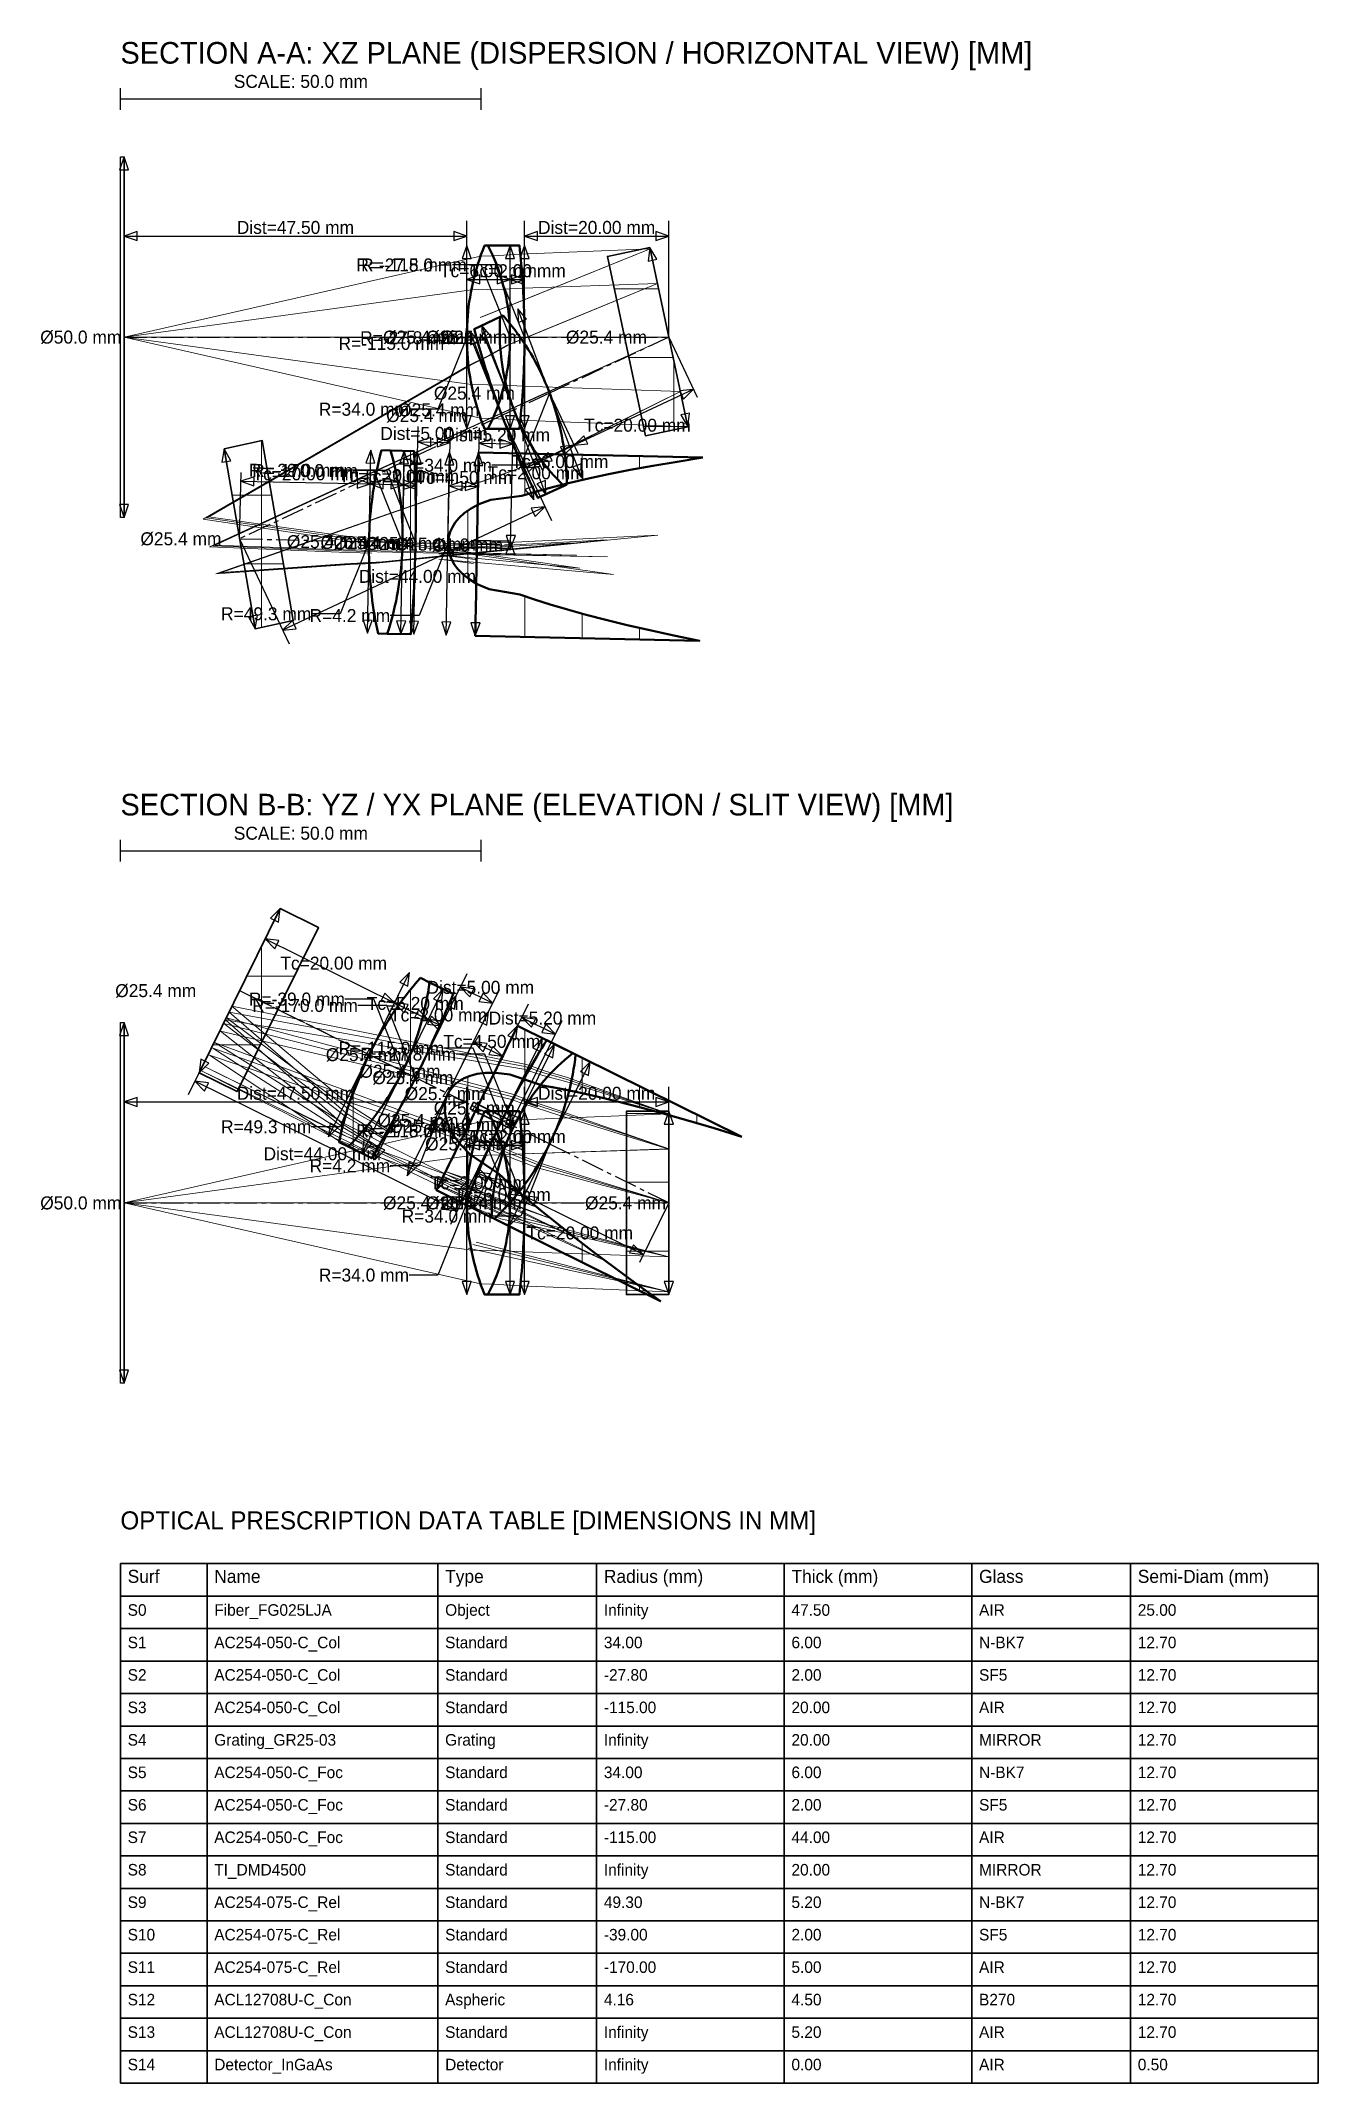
# Model space of a CAD drawing. Header units: metres. Extents: x -12 to 166, y -182 to 101.
import ezdxf
from ezdxf.enums import TextEntityAlignment as Align

# ---------------------------------------------------------------- set-up
doc = ezdxf.new("R2010")
doc.units = ezdxf.units.M
doc.linetypes.add('CENTER', pattern=[5.08, 3.175, -0.635, 0.635, -0.635])
for name, color, linetype, lineweight in [('ANNOTATIONS', 3, 'CONTINUOUS', 25), ('DIMENSIONS_LINEAR', 4, 'CONTINUOUS', 25), ('DIMENSIONS_RADIAL', 6, 'CONTINUOUS', 25), ('OPTICAL_AXIS', 1, 'CENTER', 25), ('OPTICS_COMPONENTS', 2, 'CONTINUOUS', 35), ('OPTICS_HATCH', 8, 'CONTINUOUS', 13), ('OPTICS_LENSES', 7, 'CONTINUOUS', 50), ('RAYS_785NM', 1, 'CONTINUOUS', 18), ('RAYS_850NM', 3, 'CONTINUOUS', 18), ('RAYS_900NM', 5, 'CONTINUOUS', 18), ('TITLE_BLOCK', 7, 'CONTINUOUS', 35)]:
    doc.layers.add(name, color=color, linetype=linetype, lineweight=lineweight)
doc.styles.add('OpenSansCondensed-Light', font='OpenSansCondensed-Light.ttf')
doc.dimstyles.new('EZDXF', dxfattribs={"dimtxt": 0.25, "dimasz": 0.175, "dimexe": 0.375, "dimexo": 0.125, "dimgap": 0.1, "dimtad": 1, "dimlfac": 100, "dimzin": 12, "dimdsep": 46, "dimtxsty": 'OpenSansCondensed-Light', "dimblk": 'ARCHTICK', "dimcen": 2.5, "dimazin": 3, "dimtfac": 0.5, "dimtmove": 2, "dimatfit": 3})

msp = doc.modelspace()

# ---------------------------------------------------------------- texts
at = {"layer": 'ANNOTATIONS'}
for s, p in [('SECTION A-A: XZ PLANE (DISPERSION / HORIZONTAL VIEW) [MM]', (-0.5, 97)), ('SECTION B-B: YZ / YX PLANE (ELEVATION / SLIT VIEW) [MM]', (-0.5, -7.2))]:
    msp.add_text(s, height=3, dxfattribs=at).set_placement(p, align=Align.BOTTOM_LEFT)
for p in [(24.5, 94), (24.5, -10.2)]:
    msp.add_text('SCALE: 50.0 mm', height=1.8, dxfattribs=at).set_placement(p, align=Align.BOTTOM_CENTER)
at = {"layer": 'DIMENSIONS_LINEAR'}
for s, p in [('Dist=47.50 mm', (23.75, 75.2)), ('Dist=20.00 mm', (65.5, 75.2)), ('Tc=6.00 mm', (50.5, 69.2)), ('Tc=2.00 mm', (54.5, 69.2)), ('%%c50.0 mm', (-6, 60)), ('%%c25.4 mm', (41.5, 60)), ('%%c25.4 mm', (47.5, 60)), ('%%c25.4 mm', (49.5, 60)), ('%%c25.4 mm', (66.86, 60)), ('%%c25.4 mm', (48.56, 52.24)), ('%%c25.4 mm', (41.95, 49.13)), ('%%c25.4 mm', (43.6, 49.91)), ('Tc=20.00 mm', (71.15, 47.79)), ('Dist=5.00 mm', (42.98, 46.65)), ('Dist=5.20 mm', (51.59, 46.45)), ('Tc=6.00 mm', (60.41, 42.75)), ('Tc=20.00 mm', (25.19, 41.05)), ('Tc=5.20 mm', (36.48, 40.79)), ('Tc=2.00 mm', (39.71, 40.72)), ('Tc=4.50 mm', (47.1, 40.55)), ('Tc=2.00 mm', (57.11, 41.19)), ('%%c25.4 mm', (7.88, 32.05)), ('%%c25.4 mm', (28.18, 31.65)), ('%%c25.4 mm', (32.84, 31.54)), ('%%c25.4 mm', (34.63, 31.5)), ('%%c25.4 mm', (39.11, 31.4)), ('%%c25.4 mm', (43.14, 31.31)), ('%%c1.0 mm', (47.58, 31.2)), ('Dist=44.00 mm', (40.66, 26.84)), ('Tc=20.00 mm', (29.06, -26.77)), ('%%c25.4 mm', (4.39, -30.58)), ('Dist=5.00 mm', (49.38, -30.12)), ('Tc=5.20 mm', (40.36, -32.35)), ('Tc=2.00 mm', (43.58, -33.95)), ('Dist=5.20 mm', (57.98, -34.38)), ('Tc=4.50 mm', (50.97, -37.61)), ('%%c25.4 mm', (33.58, -39.45)), ('%%c25.4 mm', (38.24, -41.75)), ('%%c25.4 mm', (40.03, -42.64)), ('Dist=47.50 mm', (23.75, -44.8)), ('%%c25.4 mm', (44.51, -44.85)), ('Dist=20.00 mm', (65.5, -44.8)), ('%%c25.4 mm', (40.74, -48.56)), ('%%c25.4 mm', (48.54, -46.85)), ('%%c25.4 mm', (42.39, -49.38)), ('%%c25.4 mm', (47.35, -51.83)), ('%%c1.0 mm', (47.79, -49.15)), ('Tc=6.00 mm', (50.5, -50.8)), ('Tc=2.00 mm', (54.5, -50.8)), ('Dist=44.00 mm', (27.46, -53.19)), ('Tc=2.00 mm', (49.12, -57.21)), ('%%c50.0 mm', (-6, -60)), ('%%c25.4 mm', (41.5, -60)), ('%%c25.4 mm', (47.5, -60)), ('%%c25.4 mm', (49.5, -60)), ('Tc=6.00 mm', (52.42, -58.85)), ('%%c25.4 mm', (69.5, -60)), ('Tc=20.00 mm', (63.16, -64.16))]:
    msp.add_text(s, height=1.8, dxfattribs=at).set_placement(p, align=Align.MIDDLE_CENTER)
at = {"layer": 'DIMENSIONS_RADIAL'}
for s, p in [('R=-27.8 mm', (45.5, 70)), ('R=-115.0 mm', (47.5, 70)), ('R=-115.0 mm', (44.37, 59.13)), ('R=-27.8 mm', (46.02, 59.91)), ('R=34.0 mm', (39.5, 50)), ('R=-39.0 mm', (30.61, 41.54)), ('R=34.0 mm', (50.98, 42.24)), ('R=-170.0 mm', (32.4, 41.5)), ('R=49.3 mm', (25.95, 21.65)), ('R=4.2 mm', (36.88, 21.4)), ('R=-39.0 mm', (30.61, -31.75)), ('R=-170.0 mm', (32.4, -32.64)), ('R=-115.0 mm', (44.37, -38.56)), ('R=-27.8 mm', (46.02, -39.38)), ('R=49.3 mm', (25.95, -49.45)), ('R=-27.8 mm', (45.5, -50)), ('R=-115.0 mm', (47.5, -50)), ('R=4.2 mm', (36.88, -54.85)), ('R=34.0 mm', (50.98, -61.83)), ('R=34.0 mm', (39.5, -70))]:
    msp.add_text(s, height=1.8, dxfattribs=at).set_placement(p, align=Align.MIDDLE_RIGHT)
at = {"layer": 'TITLE_BLOCK'}
for s, height, p in [('OPTICAL PRESCRIPTION DATA TABLE [DIMENSIONS IN MM]', 2.5, (-0.5, -106)), ('Surf', 1.8, (0.5, -113.2)), ('Name', 1.8, (12.5, -113.2)), ('Type', 1.8, (44.5, -113.2)), ('Radius (mm)', 1.8, (66.5, -113.2)), ('Thick (mm)', 1.8, (92.5, -113.2)), ('Glass', 1.8, (118.5, -113.2)), ('Semi-Diam (mm)', 1.8, (140.5, -113.2)), ('S0', 1.6, (0.5, -117.7)), ('Fiber_FG025LJA', 1.6, (12.5, -117.7)), ('Object', 1.6, (44.5, -117.7)), ('Infinity', 1.6, (66.5, -117.7)), ('47.50', 1.6, (92.5, -117.7)), ('AIR', 1.6, (118.5, -117.7)), ('25.00', 1.6, (140.5, -117.7)), ('S1', 1.6, (0.5, -122.2)), ('AC254-050-C_Col', 1.6, (12.5, -122.2)), ('Standard', 1.6, (44.5, -122.2)), ('34.00', 1.6, (66.5, -122.2)), ('6.00', 1.6, (92.5, -122.2)), ('N-BK7', 1.6, (118.5, -122.2)), ('12.70', 1.6, (140.5, -122.2)), ('AC254-050-C_Col', 1.6, (12.5, -126.7)), ('Standard', 1.6, (44.5, -126.7)), ('S2', 1.6, (0.5, -126.7)), ('-27.80', 1.6, (66.5, -126.7)), ('2.00', 1.6, (92.5, -126.7)), ('SF5', 1.6, (118.5, -126.7)), ('12.70', 1.6, (140.5, -126.7)), ('S3', 1.6, (0.5, -131.2)), ('AC254-050-C_Col', 1.6, (12.5, -131.2)), ('Standard', 1.6, (44.5, -131.2)), ('-115.00', 1.6, (66.5, -131.2)), ('20.00', 1.6, (92.5, -131.2)), ('AIR', 1.6, (118.5, -131.2)), ('12.70', 1.6, (140.5, -131.2)), ('S4', 1.6, (0.5, -135.7)), ('Grating_GR25-03', 1.6, (12.5, -135.7)), ('Grating', 1.6, (44.5, -135.7)), ('Infinity', 1.6, (66.5, -135.7)), ('20.00', 1.6, (92.5, -135.7)), ('MIRROR', 1.6, (118.5, -135.7)), ('12.70', 1.6, (140.5, -135.7)), ('S5', 1.6, (0.5, -140.2)), ('AC254-050-C_Foc', 1.6, (12.5, -140.2)), ('Standard', 1.6, (44.5, -140.2)), ('34.00', 1.6, (66.5, -140.2)), ('6.00', 1.6, (92.5, -140.2)), ('N-BK7', 1.6, (118.5, -140.2)), ('12.70', 1.6, (140.5, -140.2)), ('S6', 1.6, (0.5, -144.7)), ('AC254-050-C_Foc', 1.6, (12.5, -144.7)), ('Standard', 1.6, (44.5, -144.7)), ('-27.80', 1.6, (66.5, -144.7)), ('2.00', 1.6, (92.5, -144.7)), ('SF5', 1.6, (118.5, -144.7)), ('12.70', 1.6, (140.5, -144.7)), ('S7', 1.6, (0.5, -149.2)), ('AC254-050-C_Foc', 1.6, (12.5, -149.2)), ('Standard', 1.6, (44.5, -149.2)), ('-115.00', 1.6, (66.5, -149.2)), ('44.00', 1.6, (92.5, -149.2)), ('AIR', 1.6, (118.5, -149.2)), ('12.70', 1.6, (140.5, -149.2)), ('S8', 1.6, (0.5, -153.7)), ('TI_DMD4500', 1.6, (12.5, -153.7)), ('Standard', 1.6, (44.5, -153.7)), ('Infinity', 1.6, (66.5, -153.7)), ('20.00', 1.6, (92.5, -153.7)), ('MIRROR', 1.6, (118.5, -153.7)), ('12.70', 1.6, (140.5, -153.7)), ('S9', 1.6, (0.5, -158.2)), ('AC254-075-C_Rel', 1.6, (12.5, -158.2)), ('Standard', 1.6, (44.5, -158.2)), ('49.30', 1.6, (66.5, -158.2)), ('5.20', 1.6, (92.5, -158.2)), ('N-BK7', 1.6, (118.5, -158.2)), ('12.70', 1.6, (140.5, -158.2)), ('S10', 1.6, (0.5, -162.7)), ('AC254-075-C_Rel', 1.6, (12.5, -162.7)), ('Standard', 1.6, (44.5, -162.7)), ('-39.00', 1.6, (66.5, -162.7)), ('2.00', 1.6, (92.5, -162.7)), ('SF5', 1.6, (118.5, -162.7)), ('12.70', 1.6, (140.5, -162.7)), ('S11', 1.6, (0.5, -167.2)), ('AC254-075-C_Rel', 1.6, (12.5, -167.2)), ('Standard', 1.6, (44.5, -167.2)), ('-170.00', 1.6, (66.5, -167.2)), ('5.00', 1.6, (92.5, -167.2)), ('AIR', 1.6, (118.5, -167.2)), ('12.70', 1.6, (140.5, -167.2)), ('S12', 1.6, (0.5, -171.7)), ('ACL12708U-C_Con', 1.6, (12.5, -171.7)), ('Aspheric', 1.6, (44.5, -171.7)), ('4.16', 1.6, (66.5, -171.7)), ('4.50', 1.6, (92.5, -171.7)), ('B270', 1.6, (118.5, -171.7)), ('12.70', 1.6, (140.5, -171.7)), ('S13', 1.6, (0.5, -176.2)), ('ACL12708U-C_Con', 1.6, (12.5, -176.2)), ('Standard', 1.6, (44.5, -176.2)), ('Infinity', 1.6, (66.5, -176.2)), ('5.20', 1.6, (92.5, -176.2)), ('AIR', 1.6, (118.5, -176.2)), ('12.70', 1.6, (140.5, -176.2)), ('S14', 1.6, (0.5, -180.7)), ('Detector_InGaAs', 1.6, (12.5, -180.7)), ('Detector', 1.6, (44.5, -180.7)), ('Infinity', 1.6, (66.5, -180.7)), ('0.00', 1.6, (92.5, -180.7)), ('AIR', 1.6, (118.5, -180.7)), ('0.50', 1.6, (140.5, -180.7))]:
    msp.add_text(s, height=height, dxfattribs=at).set_placement(p, align=Align.BOTTOM_LEFT)

# ---------------------------------------------------------------- blocks, each defined once
blk = doc.blocks.new('_ARCHTICK')
at = {"color": 0, "linetype": 'BYBLOCK', "const_width": 0.15}
blk.add_lwpolyline([(-0.5, -0.5), (0.5, 0.5)], dxfattribs=at)

# ---------------------------------------------------------------- hatches: boundary and pattern name
at = {"layer": 'OPTICS_HATCH'}
h = msp.add_hatch(dxfattribs=at)
h.set_pattern_fill('ANSI31', scale=2.5, angle=45)
h.paths.add_polyline_path([(49.96, 72.7), (49.71, 72.05), (49.47, 71.4), (49.24, 70.75), (49.03, 70.09), (48.84, 69.44), (48.66, 68.79), (48.49, 68.14), (48.34, 67.49), (48.19, 66.84), (48.07, 66.19), (47.95, 65.54), (47.85, 64.88), (47.76, 64.23), (47.69, 63.58), (47.63, 62.93), (47.58, 62.28), (47.54, 61.63), (47.51, 60.98), (47.5, 60.33), (47.5, 59.67), (47.51, 59.02), (47.54, 58.37), (47.58, 57.72), (47.63, 57.07), (47.69, 56.42), (47.76, 55.77), (47.85, 55.12), (47.95, 54.46), (48.07, 53.81), (48.19, 53.16), (48.34, 52.51), (48.49, 51.86), (48.66, 51.21), (48.84, 50.56), (49.03, 49.91), (49.24, 49.25), (49.47, 48.6), (49.71, 47.95), (49.96, 47.3), (50.43, 47.3), (50.43, 47.3), (50.75, 47.95), (51.06, 48.6), (51.34, 49.25), (51.6, 49.91), (51.85, 50.56), (52.07, 51.21), (52.28, 51.86), (52.47, 52.51), (52.65, 53.16), (52.8, 53.81), (52.94, 54.46), (53.07, 55.12), (53.18, 55.77), (53.27, 56.42), (53.35, 57.07), (53.41, 57.72), (53.45, 58.37), (53.48, 59.02), (53.5, 59.67), (53.5, 60.33), (53.48, 60.98), (53.45, 61.63), (53.41, 62.28), (53.35, 62.93), (53.27, 63.58), (53.18, 64.23), (53.07, 64.88), (52.94, 65.54), (52.8, 66.19), (52.65, 66.84), (52.47, 67.49), (52.28, 68.14), (52.07, 68.79), (51.85, 69.44), (51.6, 70.09), (51.34, 70.75), (51.06, 71.4), (50.75, 72.05), (50.43, 72.7), (49.96, 72.7)])
h = msp.add_hatch(dxfattribs=at)
h.set_pattern_fill('ANSI31', scale=2.5, angle=45)
h.paths.add_polyline_path([(50.43, 72.7), (50.75, 72.05), (51.06, 71.4), (51.34, 70.75), (51.6, 70.09), (51.85, 69.44), (52.07, 68.79), (52.28, 68.14), (52.47, 67.49), (52.65, 66.84), (52.8, 66.19), (52.94, 65.54), (53.07, 64.88), (53.18, 64.23), (53.27, 63.58), (53.35, 62.93), (53.41, 62.28), (53.45, 61.63), (53.48, 60.98), (53.5, 60.33), (53.5, 59.67), (53.48, 59.02), (53.45, 58.37), (53.41, 57.72), (53.35, 57.07), (53.27, 56.42), (53.18, 55.77), (53.07, 55.12), (52.94, 54.46), (52.8, 53.81), (52.65, 53.16), (52.47, 52.51), (52.28, 51.86), (52.07, 51.21), (51.85, 50.56), (51.6, 49.91), (51.34, 49.25), (51.06, 48.6), (50.75, 47.95), (50.43, 47.3), (54.8, 47.3), (54.8, 47.3), (54.87, 47.95), (54.93, 48.6), (55, 49.25), (55.06, 49.91), (55.11, 50.56), (55.16, 51.21), (55.21, 51.86), (55.26, 52.51), (55.3, 53.16), (55.33, 53.81), (55.37, 54.46), (55.4, 55.12), (55.42, 55.77), (55.44, 56.42), (55.46, 57.07), (55.48, 57.72), (55.49, 58.37), (55.5, 59.02), (55.5, 59.67), (55.5, 60.33), (55.5, 60.98), (55.49, 61.63), (55.48, 62.28), (55.46, 62.93), (55.44, 63.58), (55.42, 64.23), (55.4, 64.88), (55.37, 65.54), (55.33, 66.19), (55.3, 66.84), (55.26, 67.49), (55.21, 68.14), (55.16, 68.79), (55.11, 69.44), (55.06, 70.09), (55, 70.75), (54.93, 71.4), (54.87, 72.05), (54.8, 72.7), (50.43, 72.7)])
h = msp.add_hatch(dxfattribs=at)
h.set_pattern_fill('ANSI37', scale=3, angle=45)
h.paths.add_polyline_path([(72.86, 72.42), (78.14, 47.58), (72.27, 46.33), (66.99, 71.18)])
h = msp.add_hatch(dxfattribs=at)
h.set_pattern_fill('ANSI31', scale=2.5, angle=45)
h.paths.add_polyline_path([(52.14, 62.8), (52.1, 62.08), (52.08, 61.36), (52.07, 60.65), (52.08, 59.95), (52.1, 59.25), (52.14, 58.57), (52.2, 57.88), (52.27, 57.21), (52.35, 56.54), (52.45, 55.88), (52.56, 55.23), (52.68, 54.58), (52.82, 53.94), (52.97, 53.3), (53.13, 52.67), (53.31, 52.05), (53.5, 51.43), (53.7, 50.82), (53.91, 50.21), (54.14, 49.61), (54.38, 49.01), (54.63, 48.43), (54.89, 47.84), (55.17, 47.27), (55.46, 46.7), (55.76, 46.13), (56.08, 45.57), (56.41, 45.02), (56.75, 44.48), (57.11, 43.94), (57.48, 43.4), (57.86, 42.88), (58.26, 42.36), (58.67, 41.85), (59.1, 41.34), (59.55, 40.84), (60.01, 40.35), (60.48, 39.87), (60.98, 39.4), (57.37, 37.7), (57.37, 37.7), (57.08, 38.27), (56.8, 38.85), (56.52, 39.42), (56.25, 40), (55.98, 40.58), (55.71, 41.16), (55.44, 41.74), (55.18, 42.32), (54.92, 42.91), (54.66, 43.49), (54.41, 44.08), (54.16, 44.67), (53.91, 45.26), (53.66, 45.85), (53.42, 46.45), (53.18, 47.04), (52.95, 47.64), (52.71, 48.23), (52.48, 48.83), (52.26, 49.43), (52.03, 50.03), (51.81, 50.64), (51.6, 51.24), (51.38, 51.85), (51.17, 52.45), (50.96, 53.06), (50.76, 53.67), (50.55, 54.29), (50.36, 54.9), (50.16, 55.51), (49.97, 56.13), (49.78, 56.75), (49.59, 57.37), (49.41, 57.99), (49.22, 58.61), (49.05, 59.23), (48.87, 59.86), (48.7, 60.48), (48.53, 61.11), (52.14, 62.8)])
h = msp.add_hatch(dxfattribs=at)
h.set_pattern_fill('ANSI31', scale=2.5, angle=45)
h.paths.add_polyline_path([(52.53, 62.99), (52.96, 62.48), (53.39, 61.98), (53.8, 61.46), (54.2, 60.95), (54.59, 60.42), (54.96, 59.89), (55.33, 59.36), (55.68, 58.82), (56.03, 58.27), (56.36, 57.72), (56.68, 57.16), (56.99, 56.6), (57.29, 56.04), (57.58, 55.46), (57.85, 54.89), (58.12, 54.31), (58.38, 53.72), (58.63, 53.13), (58.86, 52.54), (59.09, 51.94), (59.31, 51.33), (59.51, 50.72), (59.71, 50.11), (59.89, 49.49), (60.07, 48.86), (60.23, 48.23), (60.39, 47.6), (60.53, 46.96), (60.66, 46.31), (60.78, 45.67), (60.89, 45.01), (60.99, 44.35), (61.08, 43.69), (61.16, 43.01), (61.22, 42.34), (61.28, 41.66), (61.32, 40.97), (61.35, 40.28), (61.36, 39.58), (60.98, 39.4), (60.98, 39.4), (60.48, 39.87), (60.01, 40.35), (59.55, 40.84), (59.1, 41.34), (58.67, 41.85), (58.26, 42.36), (57.86, 42.88), (57.48, 43.4), (57.11, 43.94), (56.75, 44.48), (56.41, 45.02), (56.08, 45.57), (55.76, 46.13), (55.46, 46.7), (55.17, 47.27), (54.89, 47.84), (54.63, 48.43), (54.38, 49.01), (54.14, 49.61), (53.91, 50.21), (53.7, 50.82), (53.5, 51.43), (53.31, 52.05), (53.13, 52.67), (52.97, 53.3), (52.82, 53.94), (52.68, 54.58), (52.56, 55.23), (52.45, 55.88), (52.35, 56.54), (52.27, 57.21), (52.2, 57.88), (52.14, 58.57), (52.1, 59.25), (52.08, 59.95), (52.07, 60.65), (52.08, 61.36), (52.1, 62.08), (52.14, 62.8), (52.53, 62.99)])
h = msp.add_hatch(dxfattribs=at)
h.set_pattern_fill('ANSI37', scale=3, angle=45)
h.paths.add_polyline_path([(13.88, 44.53), (18.16, 19.58), (23.45, 20.71), (19.16, 45.66)])
h = msp.add_hatch(dxfattribs=at)
h.set_pattern_fill('ANSI31', scale=2.5, angle=45)
h.paths.add_polyline_path([(35.67, 44.31), (35.5, 43.66), (35.35, 43.02), (35.2, 42.37), (35.07, 41.72), (34.94, 41.07), (34.81, 40.42), (34.7, 39.77), (34.6, 39.13), (34.5, 38.48), (34.41, 37.83), (34.33, 37.18), (34.25, 36.53), (34.19, 35.88), (34.13, 35.23), (34.08, 34.58), (34.03, 33.93), (34, 33.28), (33.97, 32.62), (33.95, 31.97), (33.94, 31.32), (33.94, 30.67), (33.94, 30.02), (33.95, 29.37), (33.97, 28.72), (34, 28.06), (34.03, 27.41), (34.07, 26.76), (34.13, 26.11), (34.18, 25.45), (34.25, 24.8), (34.32, 24.15), (34.4, 23.5), (34.49, 22.84), (34.59, 22.19), (34.7, 21.53), (34.81, 20.88), (34.94, 20.23), (35.07, 19.57), (35.21, 18.92), (36.47, 18.89), (36.47, 18.89), (36.68, 19.54), (36.87, 20.18), (37.06, 20.83), (37.23, 21.48), (37.39, 22.12), (37.55, 22.77), (37.69, 23.42), (37.82, 24.07), (37.94, 24.72), (38.05, 25.37), (38.15, 26.02), (38.24, 26.67), (38.32, 27.32), (38.39, 27.97), (38.45, 28.62), (38.51, 29.27), (38.55, 29.92), (38.58, 30.57), (38.6, 31.22), (38.61, 31.87), (38.61, 32.52), (38.61, 33.17), (38.59, 33.82), (38.56, 34.48), (38.52, 35.13), (38.48, 35.78), (38.42, 36.43), (38.35, 37.09), (38.28, 37.74), (38.19, 38.39), (38.09, 39.05), (37.98, 39.7), (37.87, 40.35), (37.74, 41.01), (37.6, 41.66), (37.45, 42.32), (37.29, 42.97), (37.12, 43.63), (36.93, 44.28), (35.67, 44.31)])
h = msp.add_hatch(dxfattribs=at)
h.set_pattern_fill('ANSI31', scale=2.5, angle=45)
h.paths.add_polyline_path([(36.93, 44.28), (37.12, 43.63), (37.29, 42.97), (37.45, 42.32), (37.6, 41.66), (37.74, 41.01), (37.87, 40.35), (37.98, 39.7), (38.09, 39.05), (38.19, 38.39), (38.28, 37.74), (38.35, 37.09), (38.42, 36.43), (38.48, 35.78), (38.52, 35.13), (38.56, 34.48), (38.59, 33.82), (38.61, 33.17), (38.61, 32.52), (38.61, 31.87), (38.6, 31.22), (38.58, 30.57), (38.55, 29.92), (38.51, 29.27), (38.45, 28.62), (38.39, 27.97), (38.32, 27.32), (38.24, 26.67), (38.15, 26.02), (38.05, 25.37), (37.94, 24.72), (37.82, 24.07), (37.69, 23.42), (37.55, 22.77), (37.39, 22.12), (37.23, 21.48), (37.06, 20.83), (36.87, 20.18), (36.68, 19.54), (36.47, 18.89), (39.74, 18.81), (39.74, 18.81), (39.8, 19.46), (39.85, 20.12), (39.9, 20.77), (39.95, 21.42), (39.99, 22.07), (40.03, 22.72), (40.08, 23.37), (40.11, 24.02), (40.15, 24.67), (40.19, 25.32), (40.22, 25.97), (40.25, 26.62), (40.27, 27.27), (40.3, 27.92), (40.32, 28.57), (40.34, 29.22), (40.36, 29.87), (40.38, 30.53), (40.39, 31.18), (40.4, 31.83), (40.41, 32.48), (40.42, 33.13), (40.43, 33.78), (40.43, 34.43), (40.43, 35.08), (40.43, 35.74), (40.42, 36.39), (40.42, 37.04), (40.41, 37.69), (40.4, 38.34), (40.39, 38.99), (40.37, 39.65), (40.35, 40.3), (40.33, 40.95), (40.31, 41.6), (40.29, 42.25), (40.26, 42.91), (40.23, 43.56), (40.2, 44.21), (36.93, 44.28)])
h = msp.add_hatch(dxfattribs=at)
h.set_pattern_fill('ANSI31', scale=2.5, angle=45)
h.paths.add_polyline_path([(80.21, 43.31), (76.65, 42.73), (73.3, 42.16), (70.13, 41.58), (67.16, 40.99), (64.37, 40.41), (61.77, 39.81), (59.36, 39.22), (57.14, 38.62), (55.11, 38.01), (50.83, 37.46), (49.17, 36.84), (48.01, 36.22), (47.13, 35.58), (46.44, 34.95), (45.91, 34.31), (45.5, 33.67), (45.2, 33.02), (45, 32.38), (44.9, 31.73), (44.88, 31.08), (44.96, 30.42), (45.14, 29.77), (45.41, 29.11), (45.8, 28.45), (46.31, 27.79), (46.97, 27.12), (47.83, 26.45), (48.96, 25.77), (50.61, 25.08), (54.86, 24.34), (56.87, 23.64), (59.07, 22.94), (61.45, 22.23), (64.03, 21.52), (66.79, 20.81), (69.74, 20.09), (72.88, 19.37), (76.22, 18.64), (79.74, 17.91), (48.68, 18.61), (48.68, 18.61), (48.69, 19.26), (48.71, 19.91), (48.72, 20.57), (48.73, 21.22), (48.74, 21.87), (48.75, 22.52), (48.76, 23.17), (48.78, 23.82), (48.79, 24.47), (48.8, 25.12), (48.81, 25.78), (48.82, 26.43), (48.84, 27.08), (48.85, 27.73), (48.86, 28.38), (48.87, 29.03), (48.88, 29.68), (48.89, 30.33), (48.91, 30.98), (48.92, 31.64), (48.93, 32.29), (48.94, 32.94), (48.95, 33.59), (48.97, 34.24), (48.98, 34.89), (48.99, 35.54), (49, 36.19), (49.01, 36.84), (49.02, 37.5), (49.04, 38.15), (49.05, 38.8), (49.06, 39.45), (49.07, 40.1), (49.08, 40.75), (49.1, 41.4), (49.11, 42.05), (49.12, 42.71), (49.13, 43.36), (49.14, 44.01), (80.21, 43.31)])
h = msp.add_hatch(dxfattribs=at)
h.set_pattern_fill('ANSI37', scale=3, angle=45)
h.paths.add_polyline_path([(10.39, -41.96), (21.65, -19.2), (26.94, -21.81), (15.67, -44.58)])
h = msp.add_hatch(dxfattribs=at)
h.set_pattern_fill('ANSI31', scale=2.5, angle=45)
h.paths.add_polyline_path([(41.07, -28.8), (40.63, -29.31), (40.2, -29.82), (39.77, -30.34), (39.36, -30.86), (38.95, -31.39), (38.55, -31.92), (38.16, -32.45), (37.78, -32.99), (37.41, -33.53), (37.04, -34.07), (36.68, -34.62), (36.33, -35.18), (35.99, -35.73), (35.65, -36.29), (35.32, -36.86), (35, -37.43), (34.69, -38), (34.39, -38.57), (34.09, -39.15), (33.8, -39.74), (33.52, -40.33), (33.25, -40.92), (32.98, -41.51), (32.72, -42.11), (32.47, -42.71), (32.23, -43.32), (32, -43.93), (31.77, -44.55), (31.55, -45.16), (31.34, -45.79), (31.14, -46.41), (30.94, -47.04), (30.76, -47.68), (30.58, -48.32), (30.41, -48.96), (30.24, -49.6), (30.09, -50.25), (29.94, -50.91), (29.81, -51.57), (31.07, -52.19), (31.07, -52.19), (31.55, -51.71), (32.03, -51.21), (32.49, -50.71), (32.94, -50.21), (33.38, -49.7), (33.81, -49.19), (34.23, -48.67), (34.64, -48.14), (35.03, -47.61), (35.42, -47.08), (35.8, -46.54), (36.17, -45.99), (36.52, -45.44), (36.87, -44.89), (37.21, -44.33), (37.54, -43.76), (37.85, -43.2), (38.16, -42.62), (38.46, -42.04), (38.75, -41.46), (39.03, -40.87), (39.3, -40.28), (39.56, -39.68), (39.81, -39.08), (40.05, -38.47), (40.28, -37.85), (40.5, -37.24), (40.71, -36.61), (40.91, -35.99), (41.1, -35.35), (41.28, -34.72), (41.45, -34.07), (41.6, -33.43), (41.75, -32.77), (41.89, -32.11), (42.02, -31.45), (42.13, -30.78), (42.24, -30.11), (42.33, -29.43), (41.07, -28.8)])
h = msp.add_hatch(dxfattribs=at)
h.set_pattern_fill('ANSI31', scale=2.5, angle=45)
h.paths.add_polyline_path([(42.33, -29.43), (42.24, -30.11), (42.13, -30.78), (42.02, -31.45), (41.89, -32.11), (41.75, -32.77), (41.6, -33.43), (41.45, -34.07), (41.28, -34.72), (41.1, -35.35), (40.91, -35.99), (40.71, -36.61), (40.5, -37.24), (40.28, -37.85), (40.05, -38.47), (39.81, -39.08), (39.56, -39.68), (39.3, -40.28), (39.03, -40.87), (38.75, -41.46), (38.46, -42.04), (38.16, -42.62), (37.85, -43.2), (37.54, -43.76), (37.21, -44.33), (36.87, -44.89), (36.52, -45.44), (36.17, -45.99), (35.8, -46.54), (35.42, -47.08), (35.03, -47.61), (34.64, -48.14), (34.23, -48.67), (33.81, -49.19), (33.38, -49.7), (32.94, -50.21), (32.49, -50.71), (32.03, -51.21), (31.55, -51.71), (31.07, -52.19), (34.34, -53.81), (34.34, -53.81), (34.67, -53.25), (35, -52.68), (35.33, -52.12), (35.65, -51.55), (35.98, -50.99), (36.3, -50.42), (36.61, -49.85), (36.93, -49.28), (37.24, -48.71), (37.55, -48.13), (37.86, -47.56), (38.17, -46.98), (38.47, -46.41), (38.78, -45.83), (39.08, -45.25), (39.37, -44.67), (39.67, -44.09), (39.96, -43.51), (40.25, -42.93), (40.54, -42.35), (40.83, -41.76), (41.11, -41.17), (41.4, -40.59), (41.68, -40), (41.95, -39.41), (42.23, -38.82), (42.5, -38.23), (42.77, -37.64), (43.04, -37.04), (43.31, -36.45), (43.57, -35.85), (43.83, -35.25), (44.09, -34.66), (44.35, -34.06), (44.61, -33.46), (44.86, -32.85), (45.11, -32.25), (45.36, -31.65), (45.6, -31.04), (42.33, -29.43)])
h = msp.add_hatch(dxfattribs=at)
h.set_pattern_fill('ANSI31', scale=2.5, angle=45)
h.paths.add_polyline_path([(85.61, -50.83), (81.78, -49.66), (78.14, -48.59), (74.7, -47.62), (71.45, -46.73), (68.38, -45.94), (65.51, -45.25), (62.83, -44.65), (60.33, -44.14), (58.01, -43.72), (53.46, -42.2), (51.52, -41.96), (50.08, -41.98), (48.93, -42.13), (47.96, -42.38), (47.15, -42.71), (46.47, -43.1), (45.89, -43.54), (45.42, -44.03), (45.04, -44.57), (44.75, -45.15), (44.55, -45.78), (44.45, -46.46), (44.45, -47.18), (44.55, -47.96), (44.79, -48.8), (45.17, -49.72), (45.75, -50.73), (46.61, -51.89), (47.98, -53.29), (51.95, -55.98), (53.69, -57.57), (55.61, -59.24), (57.71, -61.01), (60.01, -62.87), (62.5, -64.83), (65.17, -66.88), (68.04, -69.02), (71.09, -71.26), (74.34, -73.6), (43.28, -58.23), (43.28, -58.23), (43.57, -57.65), (43.86, -57.06), (44.15, -56.48), (44.44, -55.9), (44.73, -55.31), (45.01, -54.73), (45.3, -54.15), (45.59, -53.56), (45.88, -52.98), (46.17, -52.39), (46.46, -51.81), (46.75, -51.23), (47.04, -50.64), (47.32, -50.06), (47.61, -49.48), (47.9, -48.89), (48.19, -48.31), (48.48, -47.72), (48.77, -47.14), (49.06, -46.56), (49.35, -45.97), (49.63, -45.39), (49.92, -44.81), (50.21, -44.22), (50.5, -43.64), (50.79, -43.05), (51.08, -42.47), (51.37, -41.89), (51.66, -41.3), (51.94, -40.72), (52.23, -40.14), (52.52, -39.55), (52.81, -38.97), (53.1, -38.38), (53.39, -37.8), (53.68, -37.22), (53.97, -36.63), (54.25, -36.05), (54.54, -35.47), (85.61, -50.83)])
h = msp.add_hatch(dxfattribs=at)
h.set_pattern_fill('ANSI31', scale=2.5, angle=45)
h.paths.add_polyline_path([(50.93, -62.01), (50.95, -61.3), (50.99, -60.59), (51.04, -59.89), (51.11, -59.2), (51.2, -58.52), (51.3, -57.84), (51.42, -57.17), (51.55, -56.51), (51.7, -55.86), (51.86, -55.21), (52.03, -54.57), (52.21, -53.93), (52.41, -53.3), (52.63, -52.68), (52.85, -52.07), (53.09, -51.46), (53.34, -50.86), (53.6, -50.26), (53.88, -49.67), (54.17, -49.09), (54.47, -48.51), (54.78, -47.94), (55.11, -47.37), (55.45, -46.81), (55.8, -46.26), (56.17, -45.71), (56.55, -45.17), (56.94, -44.64), (57.34, -44.12), (57.76, -43.6), (58.19, -43.08), (58.64, -42.58), (59.1, -42.08), (59.57, -41.59), (60.07, -41.1), (60.57, -40.63), (61.09, -40.16), (61.63, -39.7), (62.19, -39.25), (58.58, -37.46), (58.58, -37.46), (58.23, -38.02), (57.89, -38.57), (57.55, -39.13), (57.21, -39.69), (56.88, -40.25), (56.55, -40.82), (56.22, -41.38), (55.89, -41.95), (55.57, -42.51), (55.25, -43.08), (54.93, -43.65), (54.62, -44.22), (54.31, -44.8), (54, -45.37), (53.7, -45.95), (53.4, -46.53), (53.1, -47.1), (52.81, -47.69), (52.51, -48.27), (52.23, -48.85), (51.94, -49.44), (51.66, -50.02), (51.38, -50.61), (51.1, -51.2), (50.83, -51.79), (50.56, -52.39), (50.29, -52.98), (50.03, -53.58), (49.76, -54.17), (49.51, -54.77), (49.25, -55.37), (49, -55.97), (48.75, -56.58), (48.5, -57.18), (48.26, -57.79), (48.02, -58.4), (47.78, -59.01), (47.55, -59.62), (47.32, -60.23), (50.93, -62.01)])
h = msp.add_hatch(dxfattribs=at)
h.set_pattern_fill('ANSI31', scale=2.5, angle=45)
h.paths.add_polyline_path([(51.32, -62.21), (51.81, -61.73), (52.3, -61.24), (52.77, -60.75), (53.24, -60.25), (53.69, -59.75), (54.13, -59.24), (54.55, -58.72), (54.97, -58.2), (55.37, -57.67), (55.77, -57.14), (56.15, -56.6), (56.52, -56.06), (56.88, -55.51), (57.23, -54.96), (57.57, -54.4), (57.9, -53.84), (58.22, -53.27), (58.53, -52.7), (58.83, -52.12), (59.12, -51.54), (59.4, -50.95), (59.67, -50.35), (59.93, -49.75), (60.17, -49.15), (60.41, -48.54), (60.64, -47.93), (60.85, -47.31), (61.06, -46.68), (61.25, -46.05), (61.44, -45.41), (61.61, -44.77), (61.77, -44.13), (61.92, -43.47), (62.06, -42.82), (62.19, -42.15), (62.3, -41.48), (62.41, -40.81), (62.5, -40.13), (62.58, -39.44), (62.19, -39.25), (62.19, -39.25), (61.63, -39.7), (61.09, -40.16), (60.57, -40.63), (60.07, -41.1), (59.57, -41.59), (59.1, -42.08), (58.64, -42.58), (58.19, -43.08), (57.76, -43.6), (57.34, -44.12), (56.94, -44.64), (56.55, -45.17), (56.17, -45.71), (55.8, -46.26), (55.45, -46.81), (55.11, -47.37), (54.78, -47.94), (54.47, -48.51), (54.17, -49.09), (53.88, -49.67), (53.6, -50.26), (53.34, -50.86), (53.09, -51.46), (52.85, -52.07), (52.63, -52.68), (52.41, -53.3), (52.21, -53.93), (52.03, -54.57), (51.86, -55.21), (51.7, -55.86), (51.55, -56.51), (51.42, -57.17), (51.3, -57.84), (51.2, -58.52), (51.11, -59.2), (51.04, -59.89), (50.99, -60.59), (50.95, -61.3), (50.93, -62.01), (51.32, -62.21)])
h = msp.add_hatch(dxfattribs=at)
h.set_pattern_fill('ANSI31', scale=2.5, angle=45)
h.paths.add_polyline_path([(49.96, -47.3), (49.71, -47.95), (49.47, -48.6), (49.24, -49.25), (49.03, -49.91), (48.84, -50.56), (48.66, -51.21), (48.49, -51.86), (48.34, -52.51), (48.19, -53.16), (48.07, -53.81), (47.95, -54.46), (47.85, -55.12), (47.76, -55.77), (47.69, -56.42), (47.63, -57.07), (47.58, -57.72), (47.54, -58.37), (47.51, -59.02), (47.5, -59.67), (47.5, -60.33), (47.51, -60.98), (47.54, -61.63), (47.58, -62.28), (47.63, -62.93), (47.69, -63.58), (47.76, -64.23), (47.85, -64.88), (47.95, -65.54), (48.07, -66.19), (48.19, -66.84), (48.34, -67.49), (48.49, -68.14), (48.66, -68.79), (48.84, -69.44), (49.03, -70.09), (49.24, -70.75), (49.47, -71.4), (49.71, -72.05), (49.96, -72.7), (50.43, -72.7), (50.43, -72.7), (50.75, -72.05), (51.06, -71.4), (51.34, -70.75), (51.6, -70.09), (51.85, -69.44), (52.07, -68.79), (52.28, -68.14), (52.47, -67.49), (52.65, -66.84), (52.8, -66.19), (52.94, -65.54), (53.07, -64.88), (53.18, -64.23), (53.27, -63.58), (53.35, -62.93), (53.41, -62.28), (53.45, -61.63), (53.48, -60.98), (53.5, -60.33), (53.5, -59.67), (53.48, -59.02), (53.45, -58.37), (53.41, -57.72), (53.35, -57.07), (53.27, -56.42), (53.18, -55.77), (53.07, -55.12), (52.94, -54.46), (52.8, -53.81), (52.65, -53.16), (52.47, -52.51), (52.28, -51.86), (52.07, -51.21), (51.85, -50.56), (51.6, -49.91), (51.34, -49.25), (51.06, -48.6), (50.75, -47.95), (50.43, -47.3), (49.96, -47.3)])
h = msp.add_hatch(dxfattribs=at)
h.set_pattern_fill('ANSI31', scale=2.5, angle=45)
h.paths.add_polyline_path([(50.43, -47.3), (50.75, -47.95), (51.06, -48.6), (51.34, -49.25), (51.6, -49.91), (51.85, -50.56), (52.07, -51.21), (52.28, -51.86), (52.47, -52.51), (52.65, -53.16), (52.8, -53.81), (52.94, -54.46), (53.07, -55.12), (53.18, -55.77), (53.27, -56.42), (53.35, -57.07), (53.41, -57.72), (53.45, -58.37), (53.48, -59.02), (53.5, -59.67), (53.5, -60.33), (53.48, -60.98), (53.45, -61.63), (53.41, -62.28), (53.35, -62.93), (53.27, -63.58), (53.18, -64.23), (53.07, -64.88), (52.94, -65.54), (52.8, -66.19), (52.65, -66.84), (52.47, -67.49), (52.28, -68.14), (52.07, -68.79), (51.85, -69.44), (51.6, -70.09), (51.34, -70.75), (51.06, -71.4), (50.75, -72.05), (50.43, -72.7), (54.8, -72.7), (54.8, -72.7), (54.87, -72.05), (54.93, -71.4), (55, -70.75), (55.06, -70.09), (55.11, -69.44), (55.16, -68.79), (55.21, -68.14), (55.26, -67.49), (55.3, -66.84), (55.33, -66.19), (55.37, -65.54), (55.4, -64.88), (55.42, -64.23), (55.44, -63.58), (55.46, -62.93), (55.48, -62.28), (55.49, -61.63), (55.5, -60.98), (55.5, -60.33), (55.5, -59.67), (55.5, -59.02), (55.49, -58.37), (55.48, -57.72), (55.46, -57.07), (55.44, -56.42), (55.42, -55.77), (55.4, -55.12), (55.37, -54.46), (55.33, -53.81), (55.3, -53.16), (55.26, -52.51), (55.21, -51.86), (55.16, -51.21), (55.11, -50.56), (55.06, -49.91), (55, -49.25), (54.93, -48.6), (54.87, -47.95), (54.8, -47.3), (50.43, -47.3)])
h = msp.add_hatch(dxfattribs=at)
h.set_pattern_fill('ANSI37', scale=3, angle=45)
h.paths.add_polyline_path([(75.5, -47.3), (75.5, -72.7), (69.63, -72.7), (69.63, -47.3)])

# ---------------------------------------------------------------- linework, layer by layer
at = {"layer": 'ANNOTATIONS'}
for p, q in [((-0.5, 91.5), (-0.5, 94.5)), ((49.5, 91.5), (49.5, 94.5)), ((-0.5, 93), (49.5, 93)), ((-0.5, -12.7), (-0.5, -9.7)), ((-0.5, -11.2), (49.5, -11.2)), ((49.5, -12.7), (49.5, -9.7))]:
    msp.add_line(p, q, dxfattribs=at)
for points in [[(0, 85), (0, 35), (-0.5, 35), (-0.5, 85)], [(0, -35), (0, -85), (-0.5, -85), (-0.5, -35)]]:
    msp.add_lwpolyline(points, close=True, dxfattribs=at)
at = {"layer": 'DIMENSIONS_LINEAR'}
for p, q in [((0, 35), (0, 85)), ((0, 60), (0, 76.1)), ((0, 74), (47.5, 74)), ((47.5, 60), (47.5, 76.1)), ((55.5, 60), (55.5, 76.1)), ((55.5, 74), (75.5, 74)), ((75.5, 60), (75.5, 76.1)), ((47.5, 47.3), (47.5, 72.7)), ((53.5, 47.3), (53.5, 72.7)), ((55.5, 47.3), (55.5, 72.7)), ((78.14, 47.58), (72.86, 72.42)), ((47.5, 60), (47.5, 69.2)), ((47.5, 68), (53.5, 68)), ((53.5, 60), (53.5, 69.2)), ((53.5, 60), (53.5, 69.2)), ((53.5, 68), (55.5, 68)), ((55.5, 60), (55.5, 69.2)), ((63.4, 40.53), (54.56, 63.94)), ((56.79, 37.43), (47.95, 60.84)), ((58.44, 38.2), (49.6, 61.61)), ((75.5, 60), (79.41, 51.67)), ((58.98, 52.24), (62.89, 43.91)), ((58.98, 52.24), (62.89, 43.91)), ((78.9, 52.76), (62.38, 45)), ((52.37, 49.13), (56.28, 40.81)), ((52.37, 49.13), (59.22, 34.56)), ((54.02, 49.91), (57.93, 41.58)), ((54.02, 49.91), (57.93, 41.58)), ((40.4, 31.5), (40.76, 47.6)), ((40.71, 45.5), (45.2, 45.4)), ((44.88, 31.4), (45.24, 47.5)), ((48.91, 31.31), (49.28, 47.41)), ((49.23, 45.31), (53.89, 45.2)), ((53.57, 31.2), (53.94, 47.3)), ((18.16, 19.58), (13.88, 44.53)), ((33.72, 18.95), (34.18, 44.35)), ((38.38, 18.85), (38.84, 44.24)), ((40.17, 18.81), (40.63, 44.2)), ((44.65, 18.7), (45.11, 44.1)), ((48.68, 18.61), (49.14, 44.01)), ((57.42, 42.67), (55.77, 41.89)), ((62.38, 45), (57.42, 42.67)), ((16.02, 32.05), (16.23, 41.25)), ((16.2, 40.05), (34.13, 39.65)), ((33.95, 31.65), (34.15, 40.85)), ((33.95, 31.65), (34.15, 40.85)), ((34.13, 39.65), (38.79, 39.54)), ((38.61, 31.54), (38.81, 40.74)), ((38.61, 31.54), (38.81, 40.74)), ((40.4, 31.5), (40.61, 40.7)), ((44.88, 31.4), (45.09, 40.6)), ((48.91, 31.31), (49.12, 40.51)), ((38.79, 39.54), (40.58, 39.5)), ((45.06, 39.4), (49.09, 39.31)), ((58.32, 36.46), (21.98, 19.38)), ((16.02, 32.05), (22.87, 17.48)), ((53.56, 30.7), (53.58, 31.7)), ((21.65, -19.2), (10.39, -41.96)), ((16.02, -30.58), (20.1, -22.33)), ((19.57, -23.41), (37.49, -32.28)), ((28.32, -50.83), (39.58, -28.06)), ((40.4, -42.64), (47.54, -28.21)), ((16.02, -30.58), (8.88, -45.01)), ((32.98, -53.13), (44.24, -30.37)), ((44.88, -44.85), (52.02, -30.42)), ((46.61, -30.09), (51.09, -32.31)), ((33.95, -39.45), (38.03, -31.2)), ((33.95, -39.45), (38.03, -31.2)), ((34.77, -54.02), (46.03, -31.25)), ((37.49, -32.28), (42.15, -34.58)), ((38.61, -41.75), (42.69, -33.5)), ((38.61, -41.75), (42.69, -33.5)), ((39.25, -56.24), (50.51, -33.47)), ((48.91, -46.85), (56.05, -32.42)), ((0, -85), (0, -35)), ((40.4, -42.64), (44.48, -34.39)), ((42.15, -34.58), (43.95, -35.47)), ((43.28, -58.23), (54.54, -35.47)), ((44.88, -44.85), (48.96, -36.61)), ((53.57, -49.15), (60.71, -34.72)), ((55.12, -34.3), (59.78, -36.6)), ((58, -37.18), (46.74, -59.94)), ((59.65, -37.99), (48.39, -60.76)), ((48.43, -37.68), (52.46, -39.68)), ((48.91, -46.85), (52.99, -38.6)), ((64.61, -40.44), (53.35, -63.21)), ((0, -60), (0, -43.9)), ((46.16, -61.11), (9.82, -43.13)), ((47.5, -60), (47.5, -43.9)), ((55.5, -60), (55.5, -43.9)), ((75.5, -60), (75.5, -43.9)), ((0, -46), (47.5, -46)), ((47.5, -72.7), (47.5, -47.3)), ((53.5, -72.7), (53.5, -47.3)), ((55.5, -46), (75.5, -46)), ((55.5, -72.7), (55.5, -47.3)), ((75.5, -72.7), (75.5, -47.3)), ((52.37, -48.56), (45.23, -62.99)), ((47.5, -60), (47.5, -50.8)), ((52.37, -48.56), (48.29, -56.81)), ((54.02, -49.38), (49.94, -57.62)), ((54.02, -49.38), (49.94, -57.62)), ((53.35, -49.6), (53.79, -48.71)), ((53.5, -60), (53.5, -50.8)), ((53.5, -60), (53.5, -50.8)), ((55.5, -60), (55.5, -50.8)), ((47.5, -52), (53.5, -52)), ((53.5, -52), (55.5, -52)), ((58.98, -51.83), (54.9, -60.07)), ((58.98, -51.83), (54.9, -60.07)), ((50.48, -56.55), (48.82, -55.73)), ((55.43, -59), (50.48, -56.55)), ((71.95, -67.17), (55.43, -59)), ((75.5, -60), (71.42, -68.25))]:
    msp.add_line(p, q, dxfattribs=at)
for points in [[(0, 85), (-0.63, 83.2), (0.63, 83.2)], [(0, 74), (1.8, 73.37), (1.8, 74.63)], [(47.5, 74), (45.7, 74.63), (45.7, 73.37)], [(55.5, 74), (57.3, 73.37), (57.3, 74.63)], [(75.5, 74), (73.7, 74.63), (73.7, 73.37)], [(47.5, 72.7), (46.87, 70.9), (48.13, 70.9)], [(53.5, 72.7), (52.87, 70.9), (54.13, 70.9)], [(55.5, 72.7), (54.87, 70.9), (56.13, 70.9)], [(72.86, 72.42), (72.62, 70.53), (73.85, 70.79)], [(47.5, 68), (49.3, 67.37), (49.3, 68.63)], [(53.5, 68), (51.7, 68.63), (51.7, 67.37)], [(53.5, 68), (55.3, 67.37), (55.3, 68.63)], [(55.5, 68), (53.7, 68.63), (53.7, 67.37)], [(54.56, 63.94), (54.61, 62.03), (55.79, 62.48)], [(47.95, 60.84), (48, 58.93), (49.18, 59.37)], [(49.6, 61.61), (49.65, 59.71), (50.83, 60.15)], [(78.9, 52.76), (77.01, 52.56), (77.54, 51.42)], [(47.5, 47.3), (48.13, 49.1), (46.87, 49.1)], [(53.5, 47.3), (54.13, 49.1), (52.87, 49.1)], [(55.5, 47.3), (56.13, 49.1), (54.87, 49.1)], [(78.14, 47.58), (78.38, 49.47), (77.15, 49.21)], [(40.71, 45.5), (42.5, 44.83), (42.53, 46.09)], [(45.2, 45.4), (43.41, 46.07), (43.38, 44.81)], [(49.23, 45.31), (51.01, 44.64), (51.04, 45.9)], [(53.89, 45.2), (52.1, 45.87), (52.07, 44.61)], [(62.38, 45), (64.28, 45.19), (63.74, 46.33)], [(13.88, 44.53), (13.57, 42.65), (14.81, 42.86)], [(34.18, 44.35), (33.51, 42.56), (34.77, 42.53)], [(38.84, 44.24), (38.17, 42.45), (39.43, 42.43)], [(40.63, 44.2), (39.97, 42.41), (41.23, 42.39)], [(45.11, 44.1), (44.45, 42.31), (45.71, 42.29)], [(49.14, 44.01), (48.48, 42.22), (49.74, 42.2)], [(57.42, 42.67), (55.53, 42.47), (56.06, 41.33)], [(55.77, 41.89), (57.67, 42.09), (57.13, 43.23)], [(57.42, 42.67), (59.32, 42.86), (58.79, 44)], [(62.38, 45), (60.48, 44.8), (61.02, 43.66)], [(16.2, 40.05), (17.99, 39.38), (18.02, 40.64)], [(34.13, 39.65), (32.34, 40.32), (32.31, 39.06)], [(34.13, 39.65), (35.91, 38.98), (35.94, 40.24)], [(38.79, 39.54), (37, 40.21), (36.97, 38.95)], [(40.58, 39.5), (38.79, 40.17), (38.77, 38.91)], [(38.79, 39.54), (40.57, 38.87), (40.6, 40.13)], [(45.06, 39.4), (46.85, 38.73), (46.87, 39.99)], [(49.09, 39.31), (47.31, 39.98), (47.28, 38.72)], [(58.44, 38.2), (58.39, 40.11), (57.22, 39.67)], [(63.4, 40.53), (63.35, 42.44), (62.17, 41.99)], [(0, 35), (0.63, 36.8), (-0.63, 36.8)], [(56.79, 37.43), (56.74, 39.33), (55.56, 38.89)], [(58.32, 36.46), (56.43, 36.27), (56.96, 35.13)], [(53.58, 31.7), (52.92, 29.92), (54.18, 29.89)], [(53.56, 30.7), (54.23, 32.49), (52.97, 32.52)], [(18.16, 19.58), (18.48, 21.46), (17.24, 21.25)], [(21.98, 19.38), (23.87, 19.58), (23.34, 20.72)], [(33.72, 18.95), (34.38, 20.74), (33.12, 20.76)], [(38.38, 18.85), (39.04, 20.63), (37.78, 20.66)], [(40.17, 18.81), (40.83, 20.59), (39.57, 20.62)], [(44.65, 18.7), (45.31, 20.49), (44.05, 20.52)], [(48.68, 18.61), (49.34, 20.4), (48.08, 20.42)], [(21.65, -19.2), (20.29, -20.53), (21.42, -21.09)], [(19.57, -23.41), (20.9, -24.77), (21.46, -23.64)], [(39.58, -28.06), (38.21, -29.4), (39.34, -29.96)], [(37.49, -32.28), (36.16, -30.91), (35.6, -32.04)], [(44.24, -30.37), (42.87, -31.7), (44, -32.26)], [(46.61, -30.09), (47.94, -31.45), (48.5, -30.32)], [(51.09, -32.31), (49.75, -30.94), (49.19, -32.07)], [(37.49, -32.28), (38.83, -33.64), (39.39, -32.51)], [(42.15, -34.58), (40.82, -33.22), (40.26, -34.35)], [(46.03, -31.25), (44.67, -32.59), (45.8, -33.15)], [(50.51, -33.47), (49.15, -34.8), (50.28, -35.36)], [(0, -35), (-0.63, -36.8), (0.63, -36.8)], [(43.95, -35.47), (42.61, -34.1), (42.05, -35.23)], [(42.15, -34.58), (43.49, -35.94), (44.05, -34.81)], [(54.54, -35.47), (53.18, -36.8), (54.31, -37.36)], [(55.12, -34.3), (56.45, -35.66), (57.01, -34.53)], [(59.78, -36.6), (58.45, -35.24), (57.89, -36.37)], [(48.43, -37.68), (49.76, -39.05), (50.32, -37.92)], [(52.46, -39.68), (51.12, -38.32), (50.57, -39.44)], [(58, -37.18), (56.64, -38.51), (57.77, -39.07)], [(59.65, -37.99), (58.29, -39.33), (59.42, -39.89)], [(10.39, -41.96), (11.76, -40.63), (10.63, -40.07)], [(64.61, -40.44), (63.25, -41.78), (64.38, -42.34)], [(9.82, -43.13), (11.15, -44.49), (11.71, -43.36)], [(0, -46), (1.8, -46.63), (1.8, -45.37)], [(47.5, -46), (45.7, -45.37), (45.7, -46.63)], [(47.5, -47.3), (46.87, -49.1), (48.13, -49.1)], [(53.5, -47.3), (52.87, -49.1), (54.13, -49.1)], [(53.35, -49.6), (54.71, -48.27), (53.58, -47.71)], [(55.5, -47.3), (54.87, -49.1), (56.13, -49.1)], [(55.5, -46), (57.3, -46.63), (57.3, -45.37)], [(75.5, -46), (73.7, -45.37), (73.7, -46.63)], [(75.5, -47.3), (74.87, -49.1), (76.13, -49.1)], [(28.32, -50.83), (29.68, -49.5), (28.55, -48.94)], [(53.79, -48.71), (52.43, -50.04), (53.56, -50.6)], [(32.98, -53.13), (34.34, -51.8), (33.21, -51.24)], [(34.77, -54.02), (36.13, -52.69), (35, -52.13)], [(47.5, -52), (49.3, -52.63), (49.3, -51.37)], [(53.5, -52), (51.7, -51.37), (51.7, -52.63)], [(53.5, -52), (55.3, -52.63), (55.3, -51.37)], [(55.5, -52), (53.7, -51.37), (53.7, -52.63)], [(39.25, -56.24), (40.61, -54.9), (39.48, -54.34)], [(43.28, -58.23), (44.64, -56.9), (43.51, -56.34)], [(50.48, -56.55), (49.14, -55.18), (48.58, -56.31)], [(48.82, -55.73), (50.16, -57.09), (50.72, -55.96)], [(50.48, -56.55), (51.81, -57.91), (52.37, -56.78)], [(46.74, -59.94), (48.1, -58.61), (46.97, -58.05)], [(48.39, -60.76), (49.75, -59.43), (48.62, -58.87)], [(55.43, -59), (54.1, -57.64), (53.54, -58.77)], [(55.43, -59), (56.77, -60.36), (57.32, -59.23)], [(46.16, -61.11), (44.83, -59.75), (44.27, -60.87)], [(53.35, -63.21), (54.71, -61.88), (53.58, -61.32)], [(71.95, -67.17), (70.62, -65.81), (70.06, -66.94)], [(47.5, -72.7), (48.13, -70.9), (46.87, -70.9)], [(53.5, -72.7), (54.13, -70.9), (52.87, -70.9)], [(55.5, -72.7), (56.13, -70.9), (54.87, -70.9)], [(75.5, -72.7), (76.13, -70.9), (74.87, -70.9)], [(0, -85), (0.63, -83.2), (-0.63, -83.2)]]:
    msp.add_lwpolyline(points, close=True, dxfattribs=at)
at = {"layer": 'OPTICAL_AXIS'}
for p, q in [((0, 60), (47.5, 60)), ((47.5, 60), (53.5, 60)), ((53.5, 60), (55.5, 60)), ((55.5, 60), (75.5, 60)), ((75.5, 60), (58.98, 52.24)), ((58.98, 52.24), (54.02, 49.91)), ((52.37, 49.13), (16.02, 32.05)), ((54.02, 49.91), (52.37, 49.13)), ((16.02, 32.05), (33.95, 31.65)), ((33.95, 31.65), (38.61, 31.54)), ((38.61, 31.54), (40.4, 31.5)), ((40.4, 31.5), (44.88, 31.4)), ((44.88, 31.4), (48.91, 31.31)), ((48.91, 31.31), (53.57, 31.2)), ((52.37, -48.56), (16.02, -30.58)), ((16.02, -30.58), (33.95, -39.45)), ((33.95, -39.45), (38.61, -41.75)), ((38.61, -41.75), (40.4, -42.64)), ((40.4, -42.64), (44.88, -44.85)), ((44.88, -44.85), (48.91, -46.85)), ((48.91, -46.85), (53.57, -49.15)), ((54.02, -49.38), (52.37, -48.56)), ((58.98, -51.83), (54.02, -49.38)), ((75.5, -60), (58.98, -51.83)), ((0, -60), (47.5, -60)), ((47.5, -60), (53.5, -60)), ((53.5, -60), (55.5, -60)), ((55.5, -60), (75.5, -60))]:
    msp.add_line(p, q, dxfattribs=at)
at = {"layer": 'OPTICS_COMPONENTS'}
for points in [[(72.86, 72.42), (78.14, 47.58), (72.27, 46.33), (66.99, 71.18)], [(13.88, 44.53), (18.16, 19.58), (23.45, 20.71), (19.16, 45.66)], [(53.58, 31.7), (53.56, 30.7), (48.19, 30.83), (48.2, 31.83)], [(10.39, -41.96), (21.65, -19.2), (26.94, -21.81), (15.67, -44.58)], [(53.79, -48.71), (53.35, -49.6), (47.97, -46.94), (48.42, -46.05)], [(75.5, -47.3), (75.5, -72.7), (69.63, -72.7), (69.63, -47.3)]]:
    msp.add_lwpolyline(points, close=True, dxfattribs=at)
at = {"layer": 'OPTICS_LENSES'}
for points in [[(49.96, 72.7), (49.71, 72.05), (49.47, 71.4), (49.24, 70.75), (49.03, 70.09), (48.84, 69.44), (48.66, 68.79), (48.49, 68.14), (48.34, 67.49), (48.19, 66.84), (48.07, 66.19), (47.95, 65.54), (47.85, 64.88), (47.76, 64.23), (47.69, 63.58), (47.63, 62.93), (47.58, 62.28), (47.54, 61.63), (47.51, 60.98), (47.5, 60.33), (47.5, 59.67), (47.51, 59.02), (47.54, 58.37), (47.58, 57.72), (47.63, 57.07), (47.69, 56.42), (47.76, 55.77), (47.85, 55.12), (47.95, 54.46), (48.07, 53.81), (48.19, 53.16), (48.34, 52.51), (48.49, 51.86), (48.66, 51.21), (48.84, 50.56), (49.03, 49.91), (49.24, 49.25), (49.47, 48.6), (49.71, 47.95), (49.96, 47.3), (50.43, 47.3), (50.43, 47.3), (50.75, 47.95), (51.06, 48.6), (51.34, 49.25), (51.6, 49.91), (51.85, 50.56), (52.07, 51.21), (52.28, 51.86), (52.47, 52.51), (52.65, 53.16), (52.8, 53.81), (52.94, 54.46), (53.07, 55.12), (53.18, 55.77), (53.27, 56.42), (53.35, 57.07), (53.41, 57.72), (53.45, 58.37), (53.48, 59.02), (53.5, 59.67), (53.5, 60.33), (53.48, 60.98), (53.45, 61.63), (53.41, 62.28), (53.35, 62.93), (53.27, 63.58), (53.18, 64.23), (53.07, 64.88), (52.94, 65.54), (52.8, 66.19), (52.65, 66.84), (52.47, 67.49), (52.28, 68.14), (52.07, 68.79), (51.85, 69.44), (51.6, 70.09), (51.34, 70.75), (51.06, 71.4), (50.75, 72.05), (50.43, 72.7), (49.96, 72.7)], [(50.43, 72.7), (50.75, 72.05), (51.06, 71.4), (51.34, 70.75), (51.6, 70.09), (51.85, 69.44), (52.07, 68.79), (52.28, 68.14), (52.47, 67.49), (52.65, 66.84), (52.8, 66.19), (52.94, 65.54), (53.07, 64.88), (53.18, 64.23), (53.27, 63.58), (53.35, 62.93), (53.41, 62.28), (53.45, 61.63), (53.48, 60.98), (53.5, 60.33), (53.5, 59.67), (53.48, 59.02), (53.45, 58.37), (53.41, 57.72), (53.35, 57.07), (53.27, 56.42), (53.18, 55.77), (53.07, 55.12), (52.94, 54.46), (52.8, 53.81), (52.65, 53.16), (52.47, 52.51), (52.28, 51.86), (52.07, 51.21), (51.85, 50.56), (51.6, 49.91), (51.34, 49.25), (51.06, 48.6), (50.75, 47.95), (50.43, 47.3), (54.8, 47.3), (54.8, 47.3), (54.87, 47.95), (54.93, 48.6), (55, 49.25), (55.06, 49.91), (55.11, 50.56), (55.16, 51.21), (55.21, 51.86), (55.26, 52.51), (55.3, 53.16), (55.33, 53.81), (55.37, 54.46), (55.4, 55.12), (55.42, 55.77), (55.44, 56.42), (55.46, 57.07), (55.48, 57.72), (55.49, 58.37), (55.5, 59.02), (55.5, 59.67), (55.5, 60.33), (55.5, 60.98), (55.49, 61.63), (55.48, 62.28), (55.46, 62.93), (55.44, 63.58), (55.42, 64.23), (55.4, 64.88), (55.37, 65.54), (55.33, 66.19), (55.3, 66.84), (55.26, 67.49), (55.21, 68.14), (55.16, 68.79), (55.11, 69.44), (55.06, 70.09), (55, 70.75), (54.93, 71.4), (54.87, 72.05), (54.8, 72.7), (50.43, 72.7)], [(52.14, 62.8), (52.1, 62.08), (52.08, 61.36), (52.07, 60.65), (52.08, 59.95), (52.1, 59.25), (52.14, 58.57), (52.2, 57.88), (52.27, 57.21), (52.35, 56.54), (52.45, 55.88), (52.56, 55.23), (52.68, 54.58), (52.82, 53.94), (52.97, 53.3), (53.13, 52.67), (53.31, 52.05), (53.5, 51.43), (53.7, 50.82), (53.91, 50.21), (54.14, 49.61), (54.38, 49.01), (54.63, 48.43), (54.89, 47.84), (55.17, 47.27), (55.46, 46.7), (55.76, 46.13), (56.08, 45.57), (56.41, 45.02), (56.75, 44.48), (57.11, 43.94), (57.48, 43.4), (57.86, 42.88), (58.26, 42.36), (58.67, 41.85), (59.1, 41.34), (59.55, 40.84), (60.01, 40.35), (60.48, 39.87), (60.98, 39.4), (57.37, 37.7), (57.37, 37.7), (57.08, 38.27), (56.8, 38.85), (56.52, 39.42), (56.25, 40), (55.98, 40.58), (55.71, 41.16), (55.44, 41.74), (55.18, 42.32), (54.92, 42.91), (54.66, 43.49), (54.41, 44.08), (54.16, 44.67), (53.91, 45.26), (53.66, 45.85), (53.42, 46.45), (53.18, 47.04), (52.95, 47.64), (52.71, 48.23), (52.48, 48.83), (52.26, 49.43), (52.03, 50.03), (51.81, 50.64), (51.6, 51.24), (51.38, 51.85), (51.17, 52.45), (50.96, 53.06), (50.76, 53.67), (50.55, 54.29), (50.36, 54.9), (50.16, 55.51), (49.97, 56.13), (49.78, 56.75), (49.59, 57.37), (49.41, 57.99), (49.22, 58.61), (49.05, 59.23), (48.87, 59.86), (48.7, 60.48), (48.53, 61.11), (52.14, 62.8)], [(52.53, 62.99), (52.96, 62.48), (53.39, 61.98), (53.8, 61.46), (54.2, 60.95), (54.59, 60.42), (54.96, 59.89), (55.33, 59.36), (55.68, 58.82), (56.03, 58.27), (56.36, 57.72), (56.68, 57.16), (56.99, 56.6), (57.29, 56.04), (57.58, 55.46), (57.85, 54.89), (58.12, 54.31), (58.38, 53.72), (58.63, 53.13), (58.86, 52.54), (59.09, 51.94), (59.31, 51.33), (59.51, 50.72), (59.71, 50.11), (59.89, 49.49), (60.07, 48.86), (60.23, 48.23), (60.39, 47.6), (60.53, 46.96), (60.66, 46.31), (60.78, 45.67), (60.89, 45.01), (60.99, 44.35), (61.08, 43.69), (61.16, 43.01), (61.22, 42.34), (61.28, 41.66), (61.32, 40.97), (61.35, 40.28), (61.36, 39.58), (60.98, 39.4), (60.98, 39.4), (60.48, 39.87), (60.01, 40.35), (59.55, 40.84), (59.1, 41.34), (58.67, 41.85), (58.26, 42.36), (57.86, 42.88), (57.48, 43.4), (57.11, 43.94), (56.75, 44.48), (56.41, 45.02), (56.08, 45.57), (55.76, 46.13), (55.46, 46.7), (55.17, 47.27), (54.89, 47.84), (54.63, 48.43), (54.38, 49.01), (54.14, 49.61), (53.91, 50.21), (53.7, 50.82), (53.5, 51.43), (53.31, 52.05), (53.13, 52.67), (52.97, 53.3), (52.82, 53.94), (52.68, 54.58), (52.56, 55.23), (52.45, 55.88), (52.35, 56.54), (52.27, 57.21), (52.2, 57.88), (52.14, 58.57), (52.1, 59.25), (52.08, 59.95), (52.07, 60.65), (52.08, 61.36), (52.1, 62.08), (52.14, 62.8), (52.53, 62.99)], [(35.67, 44.31), (35.5, 43.66), (35.35, 43.02), (35.2, 42.37), (35.07, 41.72), (34.94, 41.07), (34.81, 40.42), (34.7, 39.77), (34.6, 39.13), (34.5, 38.48), (34.41, 37.83), (34.33, 37.18), (34.25, 36.53), (34.19, 35.88), (34.13, 35.23), (34.08, 34.58), (34.03, 33.93), (34, 33.28), (33.97, 32.62), (33.95, 31.97), (33.94, 31.32), (33.94, 30.67), (33.94, 30.02), (33.95, 29.37), (33.97, 28.72), (34, 28.06), (34.03, 27.41), (34.07, 26.76), (34.13, 26.11), (34.18, 25.45), (34.25, 24.8), (34.32, 24.15), (34.4, 23.5), (34.49, 22.84), (34.59, 22.19), (34.7, 21.53), (34.81, 20.88), (34.94, 20.23), (35.07, 19.57), (35.21, 18.92), (36.47, 18.89), (36.47, 18.89), (36.68, 19.54), (36.87, 20.18), (37.06, 20.83), (37.23, 21.48), (37.39, 22.12), (37.55, 22.77), (37.69, 23.42), (37.82, 24.07), (37.94, 24.72), (38.05, 25.37), (38.15, 26.02), (38.24, 26.67), (38.32, 27.32), (38.39, 27.97), (38.45, 28.62), (38.51, 29.27), (38.55, 29.92), (38.58, 30.57), (38.6, 31.22), (38.61, 31.87), (38.61, 32.52), (38.61, 33.17), (38.59, 33.82), (38.56, 34.48), (38.52, 35.13), (38.48, 35.78), (38.42, 36.43), (38.35, 37.09), (38.28, 37.74), (38.19, 38.39), (38.09, 39.05), (37.98, 39.7), (37.87, 40.35), (37.74, 41.01), (37.6, 41.66), (37.45, 42.32), (37.29, 42.97), (37.12, 43.63), (36.93, 44.28), (35.67, 44.31)], [(36.93, 44.28), (37.12, 43.63), (37.29, 42.97), (37.45, 42.32), (37.6, 41.66), (37.74, 41.01), (37.87, 40.35), (37.98, 39.7), (38.09, 39.05), (38.19, 38.39), (38.28, 37.74), (38.35, 37.09), (38.42, 36.43), (38.48, 35.78), (38.52, 35.13), (38.56, 34.48), (38.59, 33.82), (38.61, 33.17), (38.61, 32.52), (38.61, 31.87), (38.6, 31.22), (38.58, 30.57), (38.55, 29.92), (38.51, 29.27), (38.45, 28.62), (38.39, 27.97), (38.32, 27.32), (38.24, 26.67), (38.15, 26.02), (38.05, 25.37), (37.94, 24.72), (37.82, 24.07), (37.69, 23.42), (37.55, 22.77), (37.39, 22.12), (37.23, 21.48), (37.06, 20.83), (36.87, 20.18), (36.68, 19.54), (36.47, 18.89), (39.74, 18.81), (39.74, 18.81), (39.8, 19.46), (39.85, 20.12), (39.9, 20.77), (39.95, 21.42), (39.99, 22.07), (40.03, 22.72), (40.08, 23.37), (40.11, 24.02), (40.15, 24.67), (40.19, 25.32), (40.22, 25.97), (40.25, 26.62), (40.27, 27.27), (40.3, 27.92), (40.32, 28.57), (40.34, 29.22), (40.36, 29.87), (40.38, 30.53), (40.39, 31.18), (40.4, 31.83), (40.41, 32.48), (40.42, 33.13), (40.43, 33.78), (40.43, 34.43), (40.43, 35.08), (40.43, 35.74), (40.42, 36.39), (40.42, 37.04), (40.41, 37.69), (40.4, 38.34), (40.39, 38.99), (40.37, 39.65), (40.35, 40.3), (40.33, 40.95), (40.31, 41.6), (40.29, 42.25), (40.26, 42.91), (40.23, 43.56), (40.2, 44.21), (36.93, 44.28)], [(80.21, 43.31), (76.65, 42.73), (73.3, 42.16), (70.13, 41.58), (67.16, 40.99), (64.37, 40.41), (61.77, 39.81), (59.36, 39.22), (57.14, 38.62), (55.11, 38.01), (50.83, 37.46), (49.17, 36.84), (48.01, 36.22), (47.13, 35.58), (46.44, 34.95), (45.91, 34.31), (45.5, 33.67), (45.2, 33.02), (45, 32.38), (44.9, 31.73), (44.88, 31.08), (44.96, 30.42), (45.14, 29.77), (45.41, 29.11), (45.8, 28.45), (46.31, 27.79), (46.97, 27.12), (47.83, 26.45), (48.96, 25.77), (50.61, 25.08), (54.86, 24.34), (56.87, 23.64), (59.07, 22.94), (61.45, 22.23), (64.03, 21.52), (66.79, 20.81), (69.74, 20.09), (72.88, 19.37), (76.22, 18.64), (79.74, 17.91), (48.68, 18.61), (48.68, 18.61), (48.69, 19.26), (48.71, 19.91), (48.72, 20.57), (48.73, 21.22), (48.74, 21.87), (48.75, 22.52), (48.76, 23.17), (48.78, 23.82), (48.79, 24.47), (48.8, 25.12), (48.81, 25.78), (48.82, 26.43), (48.84, 27.08), (48.85, 27.73), (48.86, 28.38), (48.87, 29.03), (48.88, 29.68), (48.89, 30.33), (48.91, 30.98), (48.92, 31.64), (48.93, 32.29), (48.94, 32.94), (48.95, 33.59), (48.97, 34.24), (48.98, 34.89), (48.99, 35.54), (49, 36.19), (49.01, 36.84), (49.02, 37.5), (49.04, 38.15), (49.05, 38.8), (49.06, 39.45), (49.07, 40.1), (49.08, 40.75), (49.1, 41.4), (49.11, 42.05), (49.12, 42.71), (49.13, 43.36), (49.14, 44.01), (80.21, 43.31)], [(41.07, -28.8), (40.63, -29.31), (40.2, -29.82), (39.77, -30.34), (39.36, -30.86), (38.95, -31.39), (38.55, -31.92), (38.16, -32.45), (37.78, -32.99), (37.41, -33.53), (37.04, -34.07), (36.68, -34.62), (36.33, -35.18), (35.99, -35.73), (35.65, -36.29), (35.32, -36.86), (35, -37.43), (34.69, -38), (34.39, -38.57), (34.09, -39.15), (33.8, -39.74), (33.52, -40.33), (33.25, -40.92), (32.98, -41.51), (32.72, -42.11), (32.47, -42.71), (32.23, -43.32), (32, -43.93), (31.77, -44.55), (31.55, -45.16), (31.34, -45.79), (31.14, -46.41), (30.94, -47.04), (30.76, -47.68), (30.58, -48.32), (30.41, -48.96), (30.24, -49.6), (30.09, -50.25), (29.94, -50.91), (29.81, -51.57), (31.07, -52.19), (31.07, -52.19), (31.55, -51.71), (32.03, -51.21), (32.49, -50.71), (32.94, -50.21), (33.38, -49.7), (33.81, -49.19), (34.23, -48.67), (34.64, -48.14), (35.03, -47.61), (35.42, -47.08), (35.8, -46.54), (36.17, -45.99), (36.52, -45.44), (36.87, -44.89), (37.21, -44.33), (37.54, -43.76), (37.85, -43.2), (38.16, -42.62), (38.46, -42.04), (38.75, -41.46), (39.03, -40.87), (39.3, -40.28), (39.56, -39.68), (39.81, -39.08), (40.05, -38.47), (40.28, -37.85), (40.5, -37.24), (40.71, -36.61), (40.91, -35.99), (41.1, -35.35), (41.28, -34.72), (41.45, -34.07), (41.6, -33.43), (41.75, -32.77), (41.89, -32.11), (42.02, -31.45), (42.13, -30.78), (42.24, -30.11), (42.33, -29.43), (41.07, -28.8)], [(42.33, -29.43), (42.24, -30.11), (42.13, -30.78), (42.02, -31.45), (41.89, -32.11), (41.75, -32.77), (41.6, -33.43), (41.45, -34.07), (41.28, -34.72), (41.1, -35.35), (40.91, -35.99), (40.71, -36.61), (40.5, -37.24), (40.28, -37.85), (40.05, -38.47), (39.81, -39.08), (39.56, -39.68), (39.3, -40.28), (39.03, -40.87), (38.75, -41.46), (38.46, -42.04), (38.16, -42.62), (37.85, -43.2), (37.54, -43.76), (37.21, -44.33), (36.87, -44.89), (36.52, -45.44), (36.17, -45.99), (35.8, -46.54), (35.42, -47.08), (35.03, -47.61), (34.64, -48.14), (34.23, -48.67), (33.81, -49.19), (33.38, -49.7), (32.94, -50.21), (32.49, -50.71), (32.03, -51.21), (31.55, -51.71), (31.07, -52.19), (34.34, -53.81), (34.34, -53.81), (34.67, -53.25), (35, -52.68), (35.33, -52.12), (35.65, -51.55), (35.98, -50.99), (36.3, -50.42), (36.61, -49.85), (36.93, -49.28), (37.24, -48.71), (37.55, -48.13), (37.86, -47.56), (38.17, -46.98), (38.47, -46.41), (38.78, -45.83), (39.08, -45.25), (39.37, -44.67), (39.67, -44.09), (39.96, -43.51), (40.25, -42.93), (40.54, -42.35), (40.83, -41.76), (41.11, -41.17), (41.4, -40.59), (41.68, -40), (41.95, -39.41), (42.23, -38.82), (42.5, -38.23), (42.77, -37.64), (43.04, -37.04), (43.31, -36.45), (43.57, -35.85), (43.83, -35.25), (44.09, -34.66), (44.35, -34.06), (44.61, -33.46), (44.86, -32.85), (45.11, -32.25), (45.36, -31.65), (45.6, -31.04), (42.33, -29.43)], [(85.61, -50.83), (81.78, -49.66), (78.14, -48.59), (74.7, -47.62), (71.45, -46.73), (68.38, -45.94), (65.51, -45.25), (62.83, -44.65), (60.33, -44.14), (58.01, -43.72), (53.46, -42.2), (51.52, -41.96), (50.08, -41.98), (48.93, -42.13), (47.96, -42.38), (47.15, -42.71), (46.47, -43.1), (45.89, -43.54), (45.42, -44.03), (45.04, -44.57), (44.75, -45.15), (44.55, -45.78), (44.45, -46.46), (44.45, -47.18), (44.55, -47.96), (44.79, -48.8), (45.17, -49.72), (45.75, -50.73), (46.61, -51.89), (47.98, -53.29), (51.95, -55.98), (53.69, -57.57), (55.61, -59.24), (57.71, -61.01), (60.01, -62.87), (62.5, -64.83), (65.17, -66.88), (68.04, -69.02), (71.09, -71.26), (74.34, -73.6), (43.28, -58.23), (43.28, -58.23), (43.57, -57.65), (43.86, -57.06), (44.15, -56.48), (44.44, -55.9), (44.73, -55.31), (45.01, -54.73), (45.3, -54.15), (45.59, -53.56), (45.88, -52.98), (46.17, -52.39), (46.46, -51.81), (46.75, -51.23), (47.04, -50.64), (47.32, -50.06), (47.61, -49.48), (47.9, -48.89), (48.19, -48.31), (48.48, -47.72), (48.77, -47.14), (49.06, -46.56), (49.35, -45.97), (49.63, -45.39), (49.92, -44.81), (50.21, -44.22), (50.5, -43.64), (50.79, -43.05), (51.08, -42.47), (51.37, -41.89), (51.66, -41.3), (51.94, -40.72), (52.23, -40.14), (52.52, -39.55), (52.81, -38.97), (53.1, -38.38), (53.39, -37.8), (53.68, -37.22), (53.97, -36.63), (54.25, -36.05), (54.54, -35.47), (85.61, -50.83)], [(50.93, -62.01), (50.95, -61.3), (50.99, -60.59), (51.04, -59.89), (51.11, -59.2), (51.2, -58.52), (51.3, -57.84), (51.42, -57.17), (51.55, -56.51), (51.7, -55.86), (51.86, -55.21), (52.03, -54.57), (52.21, -53.93), (52.41, -53.3), (52.63, -52.68), (52.85, -52.07), (53.09, -51.46), (53.34, -50.86), (53.6, -50.26), (53.88, -49.67), (54.17, -49.09), (54.47, -48.51), (54.78, -47.94), (55.11, -47.37), (55.45, -46.81), (55.8, -46.26), (56.17, -45.71), (56.55, -45.17), (56.94, -44.64), (57.34, -44.12), (57.76, -43.6), (58.19, -43.08), (58.64, -42.58), (59.1, -42.08), (59.57, -41.59), (60.07, -41.1), (60.57, -40.63), (61.09, -40.16), (61.63, -39.7), (62.19, -39.25), (58.58, -37.46), (58.58, -37.46), (58.23, -38.02), (57.89, -38.57), (57.55, -39.13), (57.21, -39.69), (56.88, -40.25), (56.55, -40.82), (56.22, -41.38), (55.89, -41.95), (55.57, -42.51), (55.25, -43.08), (54.93, -43.65), (54.62, -44.22), (54.31, -44.8), (54, -45.37), (53.7, -45.95), (53.4, -46.53), (53.1, -47.1), (52.81, -47.69), (52.51, -48.27), (52.23, -48.85), (51.94, -49.44), (51.66, -50.02), (51.38, -50.61), (51.1, -51.2), (50.83, -51.79), (50.56, -52.39), (50.29, -52.98), (50.03, -53.58), (49.76, -54.17), (49.51, -54.77), (49.25, -55.37), (49, -55.97), (48.75, -56.58), (48.5, -57.18), (48.26, -57.79), (48.02, -58.4), (47.78, -59.01), (47.55, -59.62), (47.32, -60.23), (50.93, -62.01)], [(51.32, -62.21), (51.81, -61.73), (52.3, -61.24), (52.77, -60.75), (53.24, -60.25), (53.69, -59.75), (54.13, -59.24), (54.55, -58.72), (54.97, -58.2), (55.37, -57.67), (55.77, -57.14), (56.15, -56.6), (56.52, -56.06), (56.88, -55.51), (57.23, -54.96), (57.57, -54.4), (57.9, -53.84), (58.22, -53.27), (58.53, -52.7), (58.83, -52.12), (59.12, -51.54), (59.4, -50.95), (59.67, -50.35), (59.93, -49.75), (60.17, -49.15), (60.41, -48.54), (60.64, -47.93), (60.85, -47.31), (61.06, -46.68), (61.25, -46.05), (61.44, -45.41), (61.61, -44.77), (61.77, -44.13), (61.92, -43.47), (62.06, -42.82), (62.19, -42.15), (62.3, -41.48), (62.41, -40.81), (62.5, -40.13), (62.58, -39.44), (62.19, -39.25), (62.19, -39.25), (61.63, -39.7), (61.09, -40.16), (60.57, -40.63), (60.07, -41.1), (59.57, -41.59), (59.1, -42.08), (58.64, -42.58), (58.19, -43.08), (57.76, -43.6), (57.34, -44.12), (56.94, -44.64), (56.55, -45.17), (56.17, -45.71), (55.8, -46.26), (55.45, -46.81), (55.11, -47.37), (54.78, -47.94), (54.47, -48.51), (54.17, -49.09), (53.88, -49.67), (53.6, -50.26), (53.34, -50.86), (53.09, -51.46), (52.85, -52.07), (52.63, -52.68), (52.41, -53.3), (52.21, -53.93), (52.03, -54.57), (51.86, -55.21), (51.7, -55.86), (51.55, -56.51), (51.42, -57.17), (51.3, -57.84), (51.2, -58.52), (51.11, -59.2), (51.04, -59.89), (50.99, -60.59), (50.95, -61.3), (50.93, -62.01), (51.32, -62.21)], [(49.96, -47.3), (49.71, -47.95), (49.47, -48.6), (49.24, -49.25), (49.03, -49.91), (48.84, -50.56), (48.66, -51.21), (48.49, -51.86), (48.34, -52.51), (48.19, -53.16), (48.07, -53.81), (47.95, -54.46), (47.85, -55.12), (47.76, -55.77), (47.69, -56.42), (47.63, -57.07), (47.58, -57.72), (47.54, -58.37), (47.51, -59.02), (47.5, -59.67), (47.5, -60.33), (47.51, -60.98), (47.54, -61.63), (47.58, -62.28), (47.63, -62.93), (47.69, -63.58), (47.76, -64.23), (47.85, -64.88), (47.95, -65.54), (48.07, -66.19), (48.19, -66.84), (48.34, -67.49), (48.49, -68.14), (48.66, -68.79), (48.84, -69.44), (49.03, -70.09), (49.24, -70.75), (49.47, -71.4), (49.71, -72.05), (49.96, -72.7), (50.43, -72.7), (50.43, -72.7), (50.75, -72.05), (51.06, -71.4), (51.34, -70.75), (51.6, -70.09), (51.85, -69.44), (52.07, -68.79), (52.28, -68.14), (52.47, -67.49), (52.65, -66.84), (52.8, -66.19), (52.94, -65.54), (53.07, -64.88), (53.18, -64.23), (53.27, -63.58), (53.35, -62.93), (53.41, -62.28), (53.45, -61.63), (53.48, -60.98), (53.5, -60.33), (53.5, -59.67), (53.48, -59.02), (53.45, -58.37), (53.41, -57.72), (53.35, -57.07), (53.27, -56.42), (53.18, -55.77), (53.07, -55.12), (52.94, -54.46), (52.8, -53.81), (52.65, -53.16), (52.47, -52.51), (52.28, -51.86), (52.07, -51.21), (51.85, -50.56), (51.6, -49.91), (51.34, -49.25), (51.06, -48.6), (50.75, -47.95), (50.43, -47.3), (49.96, -47.3)], [(50.43, -47.3), (50.75, -47.95), (51.06, -48.6), (51.34, -49.25), (51.6, -49.91), (51.85, -50.56), (52.07, -51.21), (52.28, -51.86), (52.47, -52.51), (52.65, -53.16), (52.8, -53.81), (52.94, -54.46), (53.07, -55.12), (53.18, -55.77), (53.27, -56.42), (53.35, -57.07), (53.41, -57.72), (53.45, -58.37), (53.48, -59.02), (53.5, -59.67), (53.5, -60.33), (53.48, -60.98), (53.45, -61.63), (53.41, -62.28), (53.35, -62.93), (53.27, -63.58), (53.18, -64.23), (53.07, -64.88), (52.94, -65.54), (52.8, -66.19), (52.65, -66.84), (52.47, -67.49), (52.28, -68.14), (52.07, -68.79), (51.85, -69.44), (51.6, -70.09), (51.34, -70.75), (51.06, -71.4), (50.75, -72.05), (50.43, -72.7), (54.8, -72.7), (54.8, -72.7), (54.87, -72.05), (54.93, -71.4), (55, -70.75), (55.06, -70.09), (55.11, -69.44), (55.16, -68.79), (55.21, -68.14), (55.26, -67.49), (55.3, -66.84), (55.33, -66.19), (55.37, -65.54), (55.4, -64.88), (55.42, -64.23), (55.44, -63.58), (55.46, -62.93), (55.48, -62.28), (55.49, -61.63), (55.5, -60.98), (55.5, -60.33), (55.5, -59.67), (55.5, -59.02), (55.49, -58.37), (55.48, -57.72), (55.46, -57.07), (55.44, -56.42), (55.42, -55.77), (55.4, -55.12), (55.37, -54.46), (55.33, -53.81), (55.3, -53.16), (55.26, -52.51), (55.21, -51.86), (55.16, -51.21), (55.11, -50.56), (55.06, -49.91), (55, -49.25), (54.93, -48.6), (54.87, -47.95), (54.8, -47.3), (50.43, -47.3)]]:
    msp.add_lwpolyline(points, close=True, dxfattribs=at)
at = {"layer": 'RAYS_785NM'}
for p, q in [((0, 60), (49.41, 71.23)), ((72.9, 72.23), (49.37, 62.73)), ((49.41, 71.23), (51.11, 71.27)), ((51.11, 71.27), (54.92, 71.51)), ((54.92, 71.51), (72.9, 72.23)), ((0, 60), (48.14, 66.56)), ((48.14, 66.56), (52.69, 66.66)), ((52.69, 66.66), (55.3, 66.78)), ((73.92, 67.42), (53.01, 58.83)), ((55.3, 66.78), (73.92, 67.42)), ((0, 60), (49.41, 48.77)), ((0, 60), (48.14, 53.44)), ((0, 60), (47.5, 60)), ((47.5, 60), (53.5, 60)), ((53.5, 60), (55.5, 60)), ((55.5, 60), (75.5, 60)), ((75.5, 60), (57.3, 51.76)), ((50.36, 57.38), (47.66, 56.04)), ((53.01, 58.83), (50.36, 57.38)), ((47.66, 56.04), (10.97, 34.77)), ((48.14, 53.44), (52.69, 53.34)), ((57.3, 51.76), (52.6, 49.59)), ((52.69, 53.34), (55.3, 53.22)), ((55.3, 53.22), (77.1, 52.47)), ((77.1, 52.47), (59.72, 43.85)), ((50.67, 48.7), (11.83, 30.92)), ((49.41, 48.77), (51.11, 48.73)), ((52.6, 49.59), (50.67, 48.7)), ((51.11, 48.73), (54.92, 48.49)), ((54.92, 48.49), (78.15, 47.56)), ((56.81, 42.74), (54.08, 41.57)), ((59.72, 43.85), (56.81, 42.74)), ((54.08, 41.57), (12.71, 27.21)), ((10.97, 34.77), (29.8, 31.96)), ((34.53, 28.62), (73.98, 32.57)), ((73.98, 32.57), (42.82, 31.04)), ((11.83, 30.92), (29.83, 30.18)), ((12.71, 27.21), (29.98, 28.4)), ((29.83, 30.18), (31.14, 30.15)), ((29.98, 28.4), (31.36, 28.48)), ((31.14, 30.15), (34.34, 30.07)), ((31.36, 28.48), (34.53, 28.62)), ((53.5, -45.62), (13.37, -36.18)), ((13.37, -36.18), (30.26, -49.5)), ((55.42, -41.46), (14.07, -34.62)), ((14.07, -34.62), (30.35, -49.13)), ((50.67, -52.61), (11.83, -39.54)), ((11.83, -39.54), (29.83, -51.42)), ((58.05, -42.32), (55.42, -41.46)), ((61.22, -43.16), (58.05, -42.32)), ((75.5, -47.66), (61.22, -43.16)), ((55.39, -46.29), (53.5, -45.62)), ((54.92, -48.49), (75.5, -47.66)), ((60.24, -47.83), (55.39, -46.29)), ((75.5, -52.53), (60.24, -47.83)), ((0, -60), (49.41, -48.77)), ((30.26, -49.5), (32.42, -50.73)), ((30.35, -49.13), (32.59, -50.54)), ((32.42, -50.73), (35.15, -52.37)), ((32.59, -50.54), (35.22, -52.25)), ((49.41, -48.77), (51.11, -48.73)), ((51.11, -48.73), (54.92, -48.49)), ((0, -60), (48.14, -53.44)), ((29.83, -51.42), (31.14, -52.05)), ((31.14, -52.05), (34.34, -53.74)), ((48.14, -53.44), (52.69, -53.34)), ((52.6, -53.34), (50.67, -52.61)), ((57.3, -55.16), (52.6, -53.34)), ((52.69, -53.34), (55.3, -53.22)), ((55.3, -53.22), (75.5, -52.53)), ((75.5, -60), (57.3, -55.16)), ((0, -60), (49.41, -71.23)), ((0, -60), (48.14, -66.56)), ((0, -60), (47.5, -60)), ((47.5, -60), (53.5, -60)), ((51.68, -61.96), (48.07, -60.43)), ((52.24, -62.23), (51.68, -61.96)), ((75.5, -67.47), (52.24, -62.23)), ((53.5, -60), (55.5, -60)), ((55.5, -60), (75.5, -60)), ((75.5, -72.34), (47.69, -66.26)), ((48.14, -66.56), (52.69, -66.66)), ((52.69, -66.66), (55.3, -66.78)), ((55.3, -66.78), (75.5, -67.47)), ((49.41, -71.23), (51.11, -71.27)), ((51.11, -71.27), (54.92, -71.51)), ((54.92, -71.51), (75.5, -72.34))]:
    msp.add_line(p, q, dxfattribs=at)
at = {"layer": 'RAYS_850NM'}
for p, q in [((0, 60), (49.41, 71.23)), ((49.41, 71.23), (51.11, 71.27)), ((72.9, 72.24), (49.65, 62.82)), ((51.11, 71.27), (54.92, 71.51)), ((54.92, 71.51), (72.9, 72.24)), ((0, 60), (48.14, 66.56)), ((48.14, 66.56), (52.69, 66.66)), ((52.69, 66.66), (55.3, 66.78)), ((73.92, 67.42), (53.25, 58.91)), ((55.3, 66.78), (73.92, 67.42)), ((0, 60), (49.41, 48.77)), ((0, 60), (48.14, 53.44)), ((0, 60), (47.5, 60)), ((47.5, 60), (53.5, 60)), ((53.5, 60), (55.5, 60)), ((55.5, 60), (75.5, 60)), ((75.5, 60), (57.51, 51.83)), ((50.5, 57.41), (47.85, 56.09)), ((53.25, 58.91), (50.5, 57.41)), ((47.85, 56.09), (11.41, 34.96)), ((48.14, 53.44), (52.69, 53.34)), ((52.69, 53.34), (55.3, 53.22)), ((57.51, 51.83), (52.73, 49.62)), ((55.3, 53.22), (77.1, 52.47)), ((77.1, 52.47), (59.93, 43.92)), ((50.85, 48.76), (12.28, 31.06)), ((49.41, 48.77), (51.11, 48.73)), ((52.73, 49.62), (50.85, 48.76)), ((51.11, 48.73), (54.92, 48.49)), ((54.92, 48.49), (78.15, 47.55)), ((56.92, 42.77), (54.25, 41.62)), ((59.93, 43.92), (56.92, 42.77)), ((54.25, 41.62), (13.17, 27.31)), ((11.41, 34.96), (30.1, 32.24)), ((30.1, 32.24), (32.03, 32.05)), ((32.03, 32.05), (34.98, 31.77)), ((34.98, 31.77), (67.85, 27.08)), ((35.24, 28.74), (66.91, 31.91)), ((66.91, 31.91), (43.72, 30.67)), ((12.28, 31.06), (30.13, 30.37)), ((13.17, 27.31), (30.29, 28.49)), ((30.13, 30.37), (32.16, 30.32)), ((30.29, 28.49), (32.37, 28.62)), ((32.16, 30.32), (35.06, 30.25)), ((32.37, 28.62), (35.24, 28.74)), ((35.06, 30.25), (66.99, 29.54)), ((66.99, 29.54), (43.61, 29.97)), ((43.61, 29.97), (48.38, 29.9)), ((67.85, 27.08), (43.64, 29.23)), ((43.64, 29.23), (48.44, 28.64)), ((43.72, 30.67), (48.48, 31.12)), ((55.61, -41.09), (14.57, -33.55)), ((14.57, -33.55), (30.78, -47.56)), ((53.68, -45.23), (13.85, -35.14)), ((13.85, -35.14), (30.66, -47.99)), ((50.85, -52.15), (12.28, -38.57)), ((12.28, -38.57), (30.13, -50.03)), ((48.25, -59.84), (10.83, -41.76)), ((10.83, -41.76), (29.84, -51.36)), ((58.32, -42.01), (55.61, -41.09)), ((61.27, -42.83), (58.32, -42.01)), ((55.6, -45.93), (53.68, -45.23)), ((75.5, -47.66), (61.27, -42.83)), ((30.66, -47.99), (33.44, -49.58)), ((30.78, -47.56), (33.63, -49.35)), ((54.92, -48.49), (75.5, -47.66)), ((60.35, -47.49), (55.6, -45.93)), ((75.5, -52.52), (60.35, -47.49)), ((0, -60), (49.41, -48.77)), ((30.13, -50.03), (32.16, -51.01)), ((33.44, -49.58), (35.91, -51.06)), ((33.63, -49.35), (36, -50.89)), ((49.41, -48.77), (51.11, -48.73)), ((51.11, -48.73), (54.92, -48.49)), ((0, -60), (48.14, -53.44)), ((29.84, -51.36), (31.27, -51.92)), ((31.27, -51.92), (34.55, -53.39)), ((32.16, -51.01), (35.06, -52.53)), ((34.55, -53.39), (59.26, -62.23)), ((35.06, -52.53), (66.99, -68.17)), ((48.14, -53.44), (52.69, -53.34)), ((52.73, -52.88), (50.85, -52.15)), ((52.69, -53.34), (55.3, -53.22)), ((57.51, -54.79), (52.73, -52.88)), ((55.3, -53.22), (75.5, -52.52)), ((59.26, -62.23), (44.15, -56.42)), ((44.15, -56.42), (49.14, -58.06)), ((75.5, -60), (57.51, -54.79)), ((66.99, -68.17), (43.61, -57.5)), ((43.61, -57.5), (48.38, -59.58)), ((0, -60), (49.41, -71.23)), ((0, -60), (48.14, -66.56)), ((0, -60), (47.5, -60)), ((47.5, -60), (53.5, -60)), ((51.67, -61.32), (48.25, -59.84)), ((52.64, -61.8), (51.67, -61.32)), ((75.5, -67.48), (52.64, -61.8)), ((53.5, -60), (55.5, -60)), ((55.5, -60), (75.5, -60)), ((48.14, -66.56), (52.69, -66.66)), ((75.5, -72.34), (48.34, -65.78)), ((52.69, -66.66), (55.3, -66.78)), ((55.3, -66.78), (75.5, -67.48)), ((49.41, -71.23), (51.11, -71.27)), ((51.11, -71.27), (54.92, -71.51)), ((54.92, -71.51), (75.5, -72.34))]:
    msp.add_line(p, q, dxfattribs=at)
at = {"layer": 'RAYS_900NM'}
for p, q in [((0, 60), (49.41, 71.23)), ((49.41, 71.23), (51.11, 71.27)), ((72.9, 72.24), (49.85, 62.89)), ((51.11, 71.27), (54.92, 71.51)), ((54.92, 71.51), (72.9, 72.24)), ((0, 60), (48.14, 66.56)), ((48.14, 66.56), (52.69, 66.66)), ((52.69, 66.66), (55.3, 66.78)), ((73.92, 67.42), (53.43, 58.97)), ((55.3, 66.78), (73.92, 67.42)), ((0, 60), (49.41, 48.77)), ((0, 60), (48.14, 53.44)), ((0, 60), (47.5, 60)), ((47.5, 60), (53.5, 60)), ((53.5, 60), (55.5, 60)), ((55.5, 60), (75.5, 60)), ((75.5, 60), (57.66, 51.88)), ((50.6, 57.42), (48, 56.13)), ((53.43, 58.97), (50.6, 57.42)), ((48, 56.13), (11.74, 35.1)), ((48.14, 53.44), (52.69, 53.34)), ((52.69, 53.34), (55.3, 53.22)), ((57.66, 51.88), (52.83, 49.65)), ((55.3, 53.22), (77.1, 52.47)), ((77.1, 52.47), (60.08, 43.97)), ((50.99, 48.79), (12.63, 31.17)), ((49.41, 48.77), (51.11, 48.73)), ((52.83, 49.65), (50.99, 48.79)), ((51.11, 48.73), (54.92, 48.49)), ((54.92, 48.49), (78.15, 47.55)), ((57.02, 42.79), (54.38, 41.66)), ((60.08, 43.97), (57.02, 42.79)), ((54.38, 41.66), (13.52, 27.38)), ((11.74, 35.1), (30.35, 32.45)), ((12.63, 31.17), (30.4, 30.51)), ((30.35, 32.45), (32.77, 32.21)), ((32.77, 32.21), (35.51, 31.95)), ((35.51, 31.95), (63.19, 27.99)), ((35.77, 28.83), (62.17, 31.47)), ((62.17, 31.47), (44.34, 30.49)), ((13.52, 27.38), (30.56, 28.56)), ((30.4, 30.51), (32.91, 30.45)), ((30.56, 28.56), (33.1, 28.72)), ((32.91, 30.45), (35.6, 30.39)), ((33.1, 28.72), (35.77, 28.83)), ((35.6, 30.39), (62.69, 29.78)), ((62.69, 29.78), (44.21, 30.14)), ((44.21, 30.14), (48.95, 30.06)), ((63.19, 27.99), (44.22, 29.76)), ((44.22, 29.76), (48.99, 29.14)), ((44.34, 30.49), (49.06, 30.94)), ((55.76, -40.8), (14.95, -32.74)), ((14.95, -32.74), (31.14, -46.38)), ((53.83, -44.92), (14.22, -34.35)), ((14.22, -34.35), (30.99, -46.85)), ((50.99, -51.8), (12.63, -37.82)), ((12.63, -37.82), (30.4, -48.96)), ((48.4, -59.4), (11.14, -41.08)), ((11.14, -41.08), (30.03, -50.47)), ((58.53, -41.77), (55.76, -40.8)), ((61.31, -42.57), (58.53, -41.77)), ((55.77, -45.65), (53.83, -44.92)), ((75.5, -47.66), (61.31, -42.57)), ((30.99, -46.85), (34.18, -48.68)), ((31.14, -46.38), (34.38, -48.43)), ((54.92, -48.49), (75.5, -47.66)), ((60.42, -47.22), (55.77, -45.65)), ((75.5, -52.52), (60.42, -47.22)), ((0, -60), (49.41, -48.77)), ((30.03, -50.47), (31.95, -51.23)), ((30.4, -48.96), (32.91, -50.19)), ((32.91, -50.19), (35.6, -51.6)), ((34.18, -48.68), (36.48, -50.05)), ((34.38, -48.43), (36.59, -49.85)), ((49.41, -48.77), (51.11, -48.73)), ((51.11, -48.73), (54.92, -48.49)), ((0, -60), (48.14, -53.44)), ((31.95, -51.23), (35.02, -52.6)), ((35.02, -52.6), (57.3, -60.63)), ((35.6, -51.6), (62.69, -64.91)), ((48.14, -53.44), (52.69, -53.34)), ((52.83, -52.54), (50.99, -51.8)), ((52.69, -53.34), (55.3, -53.22)), ((57.66, -54.5), (52.83, -52.54)), ((55.3, -53.22), (75.5, -52.52)), ((62.69, -64.91), (44.21, -56.3)), ((44.21, -56.3), (48.95, -58.44)), ((57.3, -60.63), (44.53, -55.66)), ((44.53, -55.66), (49.51, -57.33)), ((75.5, -60), (57.66, -54.5)), ((51.67, -60.84), (48.4, -59.4)), ((0, -60), (49.41, -71.23)), ((0, -60), (48.14, -66.56)), ((0, -60), (47.5, -60)), ((47.5, -60), (53.5, -60)), ((52.94, -61.48), (51.67, -60.84)), ((75.5, -67.48), (52.94, -61.48)), ((53.5, -60), (55.5, -60)), ((55.5, -60), (75.5, -60)), ((48.14, -66.56), (52.69, -66.66)), ((75.5, -72.34), (48.81, -65.43)), ((52.69, -66.66), (55.3, -66.78)), ((55.3, -66.78), (75.5, -67.48)), ((49.41, -71.23), (51.11, -71.27)), ((51.11, -71.27), (54.92, -71.51)), ((54.92, -71.51), (75.5, -72.34))]:
    msp.add_line(p, q, dxfattribs=at)
at = {"layer": 'TITLE_BLOCK'}
for p, q in [((-0.5, -110), (165.5, -110)), ((-0.5, -110), (-0.5, -182)), ((11.5, -110), (11.5, -182)), ((43.5, -110), (43.5, -182)), ((65.5, -110), (65.5, -182)), ((91.5, -110), (91.5, -182)), ((117.5, -110), (117.5, -182)), ((139.5, -110), (139.5, -182)), ((165.5, -110), (165.5, -182)), ((-0.5, -114.5), (165.5, -114.5)), ((-0.5, -119), (165.5, -119)), ((-0.5, -123.5), (165.5, -123.5)), ((-0.5, -128), (165.5, -128)), ((-0.5, -132.5), (165.5, -132.5)), ((-0.5, -137), (165.5, -137)), ((-0.5, -141.5), (165.5, -141.5)), ((-0.5, -146), (165.5, -146)), ((-0.5, -150.5), (165.5, -150.5)), ((-0.5, -155), (165.5, -155)), ((-0.5, -159.5), (165.5, -159.5)), ((-0.5, -164), (165.5, -164)), ((-0.5, -168.5), (165.5, -168.5)), ((-0.5, -173), (165.5, -173)), ((-0.5, -177.5), (165.5, -177.5)), ((-0.5, -182), (165.5, -182))]:
    msp.add_line(p, q, dxfattribs=at)

msp.set_redraw_order([(e.dxf.handle, doc.entitydb.next_handle()) for e in msp.query("TEXT MTEXT ATTDEF DIMENSION ARC_DIMENSION")])  # texts and dimensions are drawn at this point

# ---------------------------------------------------------------- leaders
at = {"layer": 'DIMENSIONS_RADIAL'}
for points in [[(53.5, 60), (49.5, 70), (45.5, 70)], [(55.5, 60), (51.5, 70), (47.5, 70)], [(47.5, 60), (43.5, 50), (39.5, 50)], [(54.02, 49.91), (50.02, 59.91), (46.02, 59.91)], [(52.37, 49.13), (48.37, 59.13), (44.37, 59.13)], [(58.98, 52.24), (54.98, 42.24), (50.98, 42.24)], [(38.61, 31.54), (34.61, 41.54), (30.61, 41.54)], [(40.4, 31.5), (36.4, 41.5), (32.4, 41.5)], [(33.95, 31.65), (29.95, 21.65), (25.95, 21.65)], [(44.88, 31.4), (40.88, 21.4), (36.88, 21.4)], [(38.61, -41.75), (34.61, -31.75), (30.61, -31.75)], [(40.4, -42.64), (36.4, -32.64), (32.4, -32.64)], [(33.95, -39.45), (29.95, -49.45), (25.95, -49.45)], [(52.37, -48.56), (48.37, -38.56), (44.37, -38.56)], [(54.02, -49.38), (50.02, -39.38), (46.02, -39.38)], [(44.88, -44.85), (40.88, -54.85), (36.88, -54.85)], [(53.5, -60), (49.5, -50), (45.5, -50)], [(55.5, -60), (51.5, -50), (47.5, -50)], [(58.98, -51.83), (54.98, -61.83), (50.98, -61.83)], [(47.5, -60), (43.5, -70), (39.5, -70)]]:
    msp.add_leader(points, dimstyle='EZDXF', dxfattribs=at)

doc.saveas('drawing.dxf')
